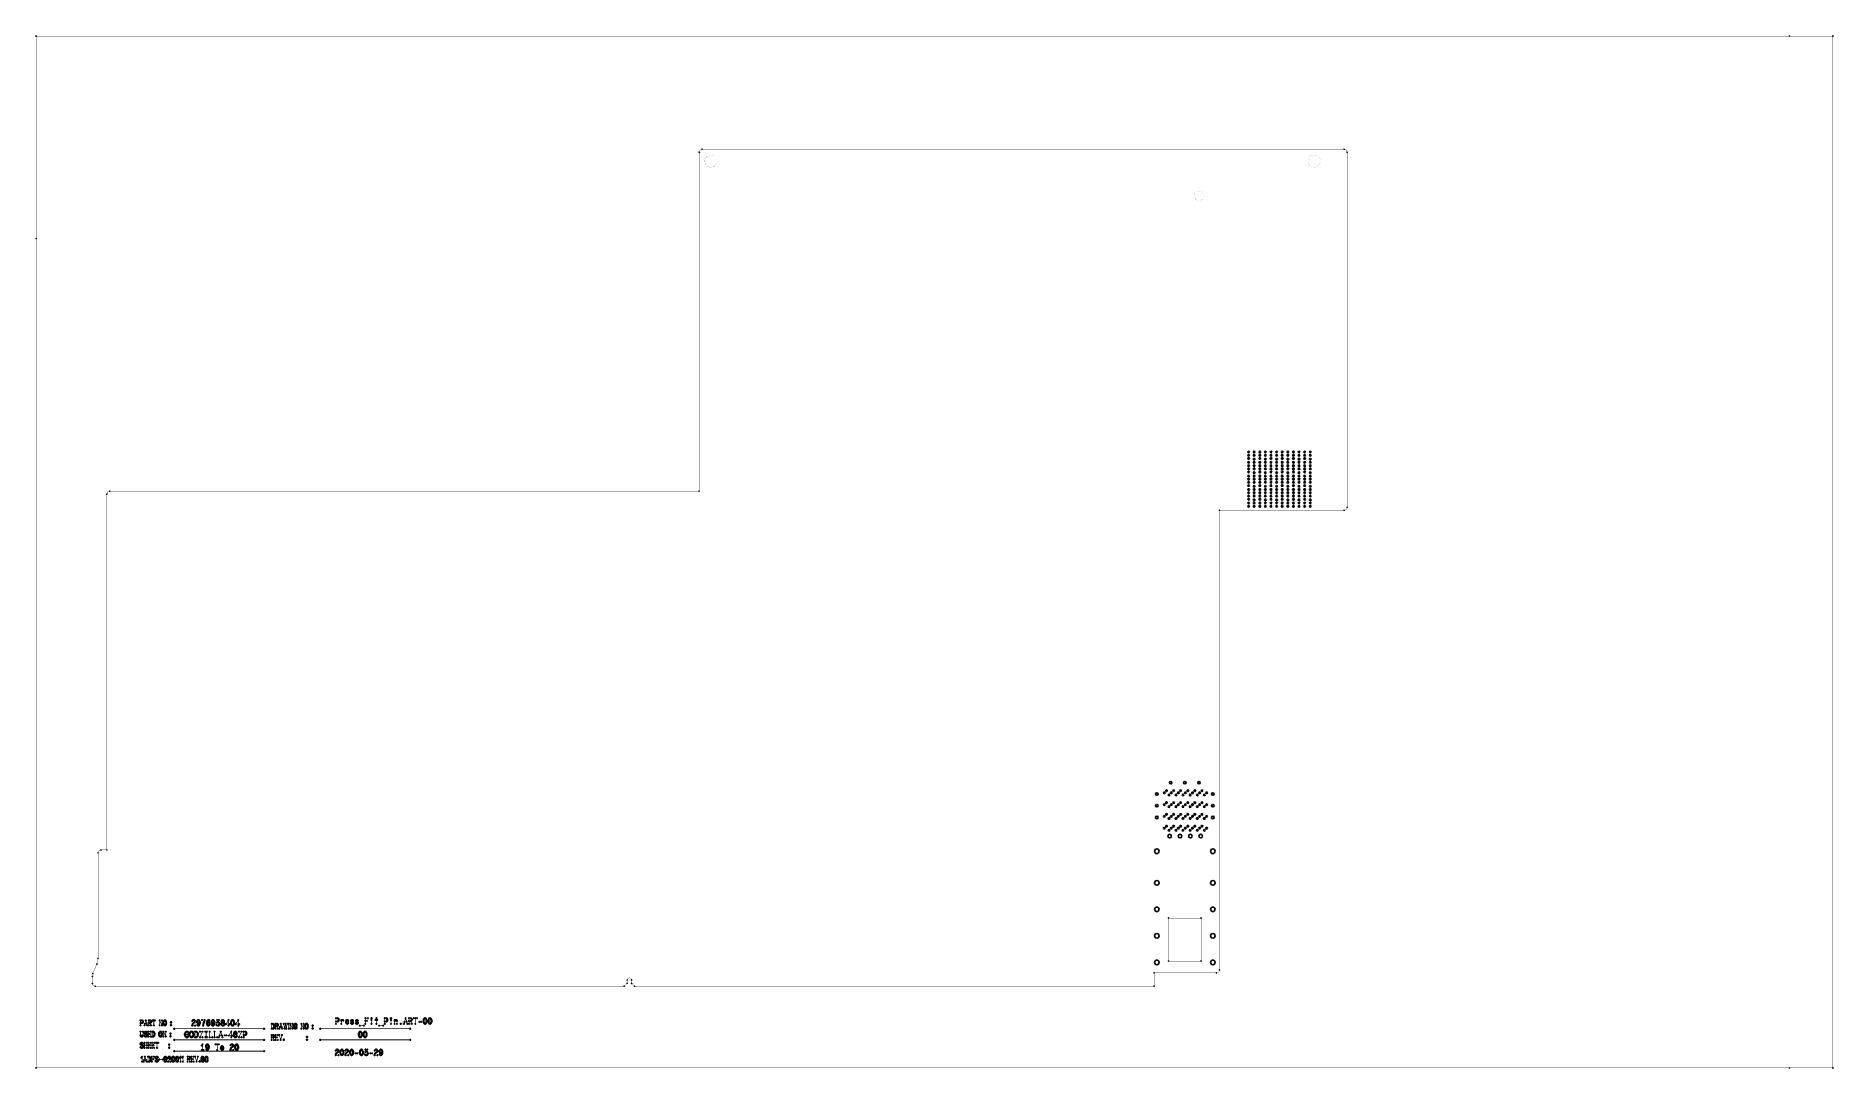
# Model space of a CAD drawing. Header units: millimetres. Extents: x 0 to 24, y 0 to 13.8.
import ezdxf

# ---------------------------------------------------------------- set-up
doc = ezdxf.new("R2010")
doc.units = ezdxf.units.MM
doc.layers.add('PRESS_FIT_PIN_A', color=11, linetype='Continuous')

# ---------------------------------------------------------------- blocks, each defined once
blk = doc.blocks.new('ROUND_74')
blk.add_circle((0, 0), 0.0305)
blk = doc.blocks.new('ROUND_76')
blk.add_circle((0, 0), 0.0165)
blk = doc.blocks.new('ROUND_78')
blk.add_circle((0, 0), 0.0105)
blk = doc.blocks.new('ROUND_11')
blk.add_circle((0, 0), 0.024)
blk = doc.blocks.new('ROUND_3')
blk.add_circle((0, 0), 0.005)
blk = doc.blocks.new('ROUND_4')
blk.add_circle((0, 0), 0.006)
blk = doc.blocks.new('ROUND_6')
blk.add_circle((0, 0), 0.002)

msp = doc.modelspace()

# ---------------------------------------------------------------- linework, layer by layer
at = {"layer": 'PRESS_FIT_PIN_A'}
for points, const_width in [([(23.405, 13.787), (0.002, 13.787)], 0.004), ([(0.002, 13.787), (0.002, 11.082)], 0.004), ([(23.405, 13.787), (0.002, 13.787)], 0.004), ([(0.002, 13.787), (0.002, 11.082)], 0.004), ([(23.987, 13.787), (23.405, 13.787)], 0.004), ([(23.987, 13.787), (23.405, 13.787)], 0.004), ([(23.987, 0.002), (23.987, 13.787)], 0.004), ([(23.987, 0.002), (23.987, 13.787)], 0.004), ([(8.854, 7.707), (8.854, 12.235)], 0.004), ([(8.893, 12.275), (17.463, 12.275)], 0.004), ([(17.503, 12.235), (17.503, 7.491)], 0.004), ([(0.002, 11.082), (0.002, 0.002)], 0.004), ([(0.002, 11.082), (0.002, 0.002)], 0.004), ([(0.987, 7.707), (8.854, 7.707)], 0.004), ([(0.947, 2.914), (0.947, 7.668)], 0.004), ([(17.463, 7.452), (15.799, 7.452)], 0.004), ([(15.799, 7.452), (15.799, 1.311)], 0.004), ([(0.869, 2.914), (0.947, 2.914)], 0.004), ([(0.829, 1.466), (0.829, 2.875)], 0.004), ([(15.12, 1.43), (15.12, 2.004)], 0.004), ([(15.12, 2.004), (15.553, 2.004)], 0.004), ([(15.553, 2.004), (15.553, 1.43)], 0.004), ([(0.814, 1.391), (0.829, 1.466)], 0.004), ([(0.752, 1.133), (0.752, 1.226)], 0.004), ([(0.76, 1.265), (0.814, 1.391)], 0.004), ([(15.759, 1.272), (14.928, 1.272)], 0.004), ([(14.928, 1.272), (14.928, 1.094)], 0.004), ([(15.553, 1.43), (15.12, 1.43)], 0.004), ([(7.853, 1.094), (0.791, 1.094)], 0.004), ([(7.892, 1.133), (7.853, 1.094)], 0.004), ([(7.892, 1.176), (7.892, 1.133)], 0.004), ([(7.951, 1.133), (7.951, 1.176)], 0.004), ([(7.99, 1.094), (7.951, 1.133)], 0.004), ([(14.928, 1.094), (7.99, 1.094)], 0.004), ([(1.396, 0.637), (1.396, 0.571)], 0.01), ([(1.396, 0.637), (1.417, 0.637)], 0.01), ([(1.417, 0.602), (1.396, 0.602)], 0.01), ([(1.396, 0.487), (1.396, 0.44)], 0.01), ([(1.417, 0.637), (1.424, 0.633)], 0.01), ([(1.424, 0.605), (1.417, 0.602)], 0.01), ([(1.424, 0.633), (1.426, 0.63)], 0.01), ([(1.426, 0.608), (1.424, 0.605)], 0.01), ([(1.426, 0.63), (1.428, 0.624)], 0.01), ([(1.428, 0.615), (1.426, 0.608)], 0.01), ([(1.428, 0.624), (1.428, 0.615)], 0.01), ([(1.428, 0.44), (1.428, 0.487)], 0.01), ([(1.467, 0.637), (1.449, 0.571)], 0.01), ([(1.453, 0.483), (1.449, 0.477)], 0.01), ([(1.449, 0.477), (1.449, 0.471)], 0.01), ([(1.46, 0.487), (1.453, 0.483)], 0.01), ([(1.456, 0.593), (1.478, 0.593)], 0.01), ([(1.469, 0.487), (1.46, 0.487)], 0.01), ([(1.467, 0.637), (1.485, 0.571)], 0.01), ([(1.476, 0.483), (1.469, 0.487)], 0.01), ([(1.481, 0.477), (1.476, 0.483)], 0.01), ([(1.501, 0.487), (1.531, 0.487)], 0.01), ([(1.501, 0.487), (1.501, 0.421)], 0.01), ([(1.506, 0.637), (1.506, 0.571)], 0.01), ([(1.506, 0.637), (1.526, 0.637)], 0.01), ([(1.526, 0.605), (1.506, 0.605)], 0.01), ([(1.521, 0.605), (1.537, 0.571)], 0.01), ([(1.526, 0.637), (1.533, 0.633)], 0.01), ([(1.533, 0.608), (1.526, 0.605)], 0.01), ([(1.533, 0.633), (1.535, 0.63)], 0.01), ([(1.535, 0.612), (1.533, 0.608)], 0.01), ([(1.535, 0.63), (1.537, 0.624)], 0.01), ([(1.537, 0.618), (1.535, 0.612)], 0.01), ([(1.537, 0.624), (1.537, 0.618)], 0.01), ([(1.551, 0.487), (1.567, 0.487)], 0.01), ([(1.551, 0.487), (1.551, 0.421)], 0.01), ([(1.558, 0.637), (1.59, 0.637)], 0.01), ([(1.567, 0.487), (1.574, 0.483)], 0.01), ([(1.574, 0.637), (1.574, 0.571)], 0.01), ([(1.574, 0.483), (1.578, 0.477)], 0.01), ([(1.578, 0.477), (1.581, 0.471)], 0.01), ([(1.649, 0.477), (1.646, 0.471)], 0.01), ([(1.653, 0.483), (1.649, 0.477)], 0.01), ([(1.651, 0.637), (1.683, 0.571)], 0.01), ([(1.651, 0.637), (1.651, 0.571)], 0.01), ([(1.658, 0.487), (1.653, 0.483)], 0.01), ([(1.667, 0.487), (1.658, 0.487)], 0.01), ([(1.671, 0.483), (1.667, 0.487)], 0.01), ([(1.676, 0.477), (1.671, 0.483)], 0.01), ([(1.678, 0.471), (1.676, 0.477)], 0.01), ([(1.683, 0.637), (1.683, 0.571)], 0.01), ([(1.701, 0.487), (1.733, 0.421)], 0.01), ([(1.701, 0.487), (1.701, 0.421)], 0.01), ([(1.706, 0.621), (1.703, 0.612)], 0.01), ([(1.703, 0.612), (1.703, 0.596)], 0.01), ([(1.703, 0.596), (1.706, 0.587)], 0.01), ([(1.708, 0.627), (1.706, 0.621)], 0.01), ([(1.706, 0.587), (1.708, 0.58)], 0.01), ([(1.712, 0.633), (1.708, 0.627)], 0.01), ([(1.708, 0.58), (1.712, 0.574)], 0.01), ([(1.717, 0.637), (1.712, 0.633)], 0.01), ([(1.712, 0.574), (1.717, 0.571)], 0.01), ([(1.726, 0.637), (1.717, 0.637)], 0.01), ([(1.717, 0.571), (1.726, 0.571)], 0.01), ([(1.731, 0.633), (1.726, 0.637)], 0.01), ([(1.726, 0.571), (1.731, 0.574)], 0.01), ([(1.735, 0.627), (1.731, 0.633)], 0.01), ([(1.731, 0.574), (1.735, 0.58)], 0.01), ([(1.733, 0.487), (1.733, 0.421)], 0.01), ([(1.737, 0.621), (1.735, 0.627)], 0.01), ([(1.735, 0.58), (1.737, 0.587)], 0.01), ([(1.74, 0.612), (1.737, 0.621)], 0.01), ([(1.737, 0.587), (1.74, 0.596)], 0.01), ([(1.74, 0.596), (1.74, 0.612)], 0.01), ([(1.803, 0.615), (1.801, 0.612)], 0.01), ([(1.801, 0.612), (1.803, 0.608)], 0.01), ([(1.803, 0.577), (1.801, 0.574)], 0.01), ([(1.801, 0.574), (1.803, 0.571)], 0.01), ([(1.806, 0.612), (1.803, 0.615)], 0.01), ([(1.803, 0.608), (1.806, 0.612)], 0.01), ([(1.806, 0.574), (1.803, 0.577)], 0.01), ([(1.803, 0.571), (1.806, 0.574)], 0.01), ([(1.846, 0.526), (3.046, 0.526)], 0.012), ([(1.994, 0.471), (1.999, 0.478)], 0.01), ([(1.999, 0.478), (2.005, 0.483)], 0.01), ([(2.005, 0.483), (2.012, 0.487)], 0.01), ([(2.012, 0.487), (2.018, 0.487)], 0.01), ([(2.018, 0.487), (2.026, 0.484)], 0.01), ([(2.026, 0.484), (2.031, 0.479)], 0.01), ([(2.058, 0.473), (2.063, 0.481)], 0.01), ([(2.063, 0.481), (2.07, 0.486)], 0.01), ([(2.07, 0.486), (2.077, 0.487)], 0.01), ([(2.077, 0.487), (2.084, 0.486)], 0.01), ([(2.084, 0.486), (2.091, 0.481)], 0.01), ([(2.087, 0.578), (2.085, 0.567)], 0.01), ([(2.085, 0.567), (2.124, 0.567)], 0.01), ([(2.087, 0.629), (2.093, 0.637)], 0.01), ([(2.093, 0.591), (2.087, 0.578)], 0.01), ([(2.091, 0.481), (2.096, 0.473)], 0.01), ([(2.093, 0.637), (2.099, 0.641)], 0.01), ([(2.101, 0.599), (2.093, 0.591)], 0.01), ([(2.099, 0.641), (2.106, 0.642)], 0.01), ([(2.119, 0.612), (2.101, 0.599)], 0.01), ([(2.106, 0.642), (2.116, 0.639)], 0.01), ([(2.116, 0.639), (2.122, 0.633)], 0.01), ([(2.123, 0.618), (2.119, 0.612)], 0.01), ([(2.122, 0.633), (2.124, 0.626)], 0.01), ([(2.122, 0.412), (2.122, 0.487)], 0.01), ([(2.122, 0.487), (2.14, 0.487)], 0.01), ([(2.124, 0.626), (2.123, 0.618)], 0.01), ([(2.14, 0.487), (2.148, 0.483)], 0.01), ([(2.148, 0.483), (2.153, 0.478)], 0.01), ([(2.153, 0.627), (2.151, 0.617)], 0.01), ([(2.151, 0.617), (2.153, 0.608)], 0.01), ([(2.157, 0.634), (2.153, 0.627)], 0.01), ([(2.153, 0.608), (2.158, 0.599)], 0.01), ([(2.153, 0.478), (2.158, 0.471)], 0.01), ([(2.154, 0.576), (2.16, 0.569)], 0.01), ([(2.162, 0.639), (2.157, 0.634)], 0.01), ([(2.158, 0.599), (2.163, 0.594)], 0.01), ([(2.16, 0.569), (2.168, 0.567)], 0.01), ([(2.17, 0.642), (2.162, 0.639)], 0.01), ([(2.163, 0.594), (2.17, 0.593)], 0.01), ([(2.168, 0.567), (2.175, 0.569)], 0.01), ([(2.176, 0.639), (2.17, 0.642)], 0.01), ([(2.17, 0.593), (2.177, 0.596)], 0.01), ([(2.175, 0.569), (2.181, 0.577)], 0.01), ([(2.181, 0.634), (2.176, 0.639)], 0.01), ([(2.177, 0.596), (2.182, 0.602)], 0.01), ([(2.186, 0.624), (2.181, 0.634)], 0.01), ([(2.181, 0.577), (2.186, 0.588)], 0.01), ([(2.182, 0.602), (2.188, 0.613)], 0.01), ([(2.188, 0.613), (2.186, 0.624)], 0.01), ([(2.186, 0.588), (2.188, 0.599)], 0.01), ([(2.188, 0.599), (2.188, 0.613)], 0.01), ([(2.19, 0.487), (2.224, 0.487)], 0.01), ([(2.224, 0.487), (2.19, 0.412)], 0.01), ([(2.253, 0.642), (2.216, 0.642)], 0.01), ([(2.233, 0.567), (2.235, 0.583)], 0.01), ([(2.235, 0.583), (2.237, 0.597)], 0.01), ([(2.237, 0.597), (2.241, 0.609)], 0.01), ([(2.241, 0.609), (2.246, 0.623)], 0.01), ([(2.246, 0.623), (2.253, 0.642)], 0.01), ([(2.261, 0.487), (2.283, 0.487)], 0.01), ([(2.272, 0.487), (2.272, 0.412)], 0.01), ([(2.282, 0.601), (2.284, 0.617)], 0.01), ([(2.282, 0.598), (2.289, 0.607)], 0.01), ([(2.283, 0.588), (2.282, 0.601)], 0.01), ([(2.287, 0.577), (2.283, 0.588)], 0.01), ([(2.284, 0.617), (2.287, 0.626)], 0.01), ([(2.287, 0.626), (2.291, 0.634)], 0.01), ([(2.293, 0.569), (2.287, 0.577)], 0.01), ([(2.289, 0.607), (2.294, 0.612)], 0.01), ([(2.291, 0.634), (2.298, 0.641)], 0.01), ([(2.3, 0.567), (2.293, 0.569)], 0.01), ([(2.294, 0.612), (2.301, 0.614)], 0.01), ([(2.298, 0.641), (2.304, 0.642)], 0.01), ([(2.307, 0.569), (2.3, 0.567)], 0.01), ([(2.301, 0.614), (2.308, 0.612)], 0.01), ([(2.304, 0.642), (2.311, 0.639)], 0.01), ([(2.312, 0.576), (2.307, 0.569)], 0.01), ([(2.308, 0.612), (2.312, 0.607)], 0.01), ([(2.311, 0.639), (2.315, 0.633)], 0.01), ([(2.312, 0.607), (2.316, 0.599)], 0.01), ([(2.316, 0.583), (2.312, 0.576)], 0.01), ([(2.316, 0.599), (2.317, 0.591)], 0.01), ([(2.317, 0.591), (2.316, 0.583)], 0.01), ([(2.319, 0.487), (2.319, 0.412)], 0.01), ([(2.348, 0.627), (2.346, 0.617)], 0.01), ([(2.346, 0.617), (2.348, 0.608)], 0.01), ([(2.352, 0.634), (2.348, 0.627)], 0.01), ([(2.348, 0.608), (2.353, 0.599)], 0.01), ([(2.349, 0.576), (2.355, 0.569)], 0.01), ([(2.357, 0.639), (2.352, 0.634)], 0.01), ([(2.353, 0.599), (2.358, 0.594)], 0.01), ([(2.355, 0.569), (2.363, 0.567)], 0.01), ([(2.365, 0.642), (2.357, 0.639)], 0.01), ([(2.358, 0.594), (2.365, 0.593)], 0.01), ([(2.363, 0.567), (2.37, 0.569)], 0.01), ([(2.371, 0.639), (2.365, 0.642)], 0.01), ([(2.365, 0.593), (2.372, 0.596)], 0.01), ([(2.37, 0.569), (2.376, 0.577)], 0.01), ([(2.376, 0.634), (2.371, 0.639)], 0.01), ([(2.372, 0.596), (2.377, 0.602)], 0.01), ([(2.381, 0.624), (2.376, 0.634)], 0.01), ([(2.376, 0.577), (2.381, 0.588)], 0.01), ([(2.377, 0.602), (2.383, 0.613)], 0.01), ([(2.383, 0.613), (2.381, 0.624)], 0.01), ([(2.381, 0.588), (2.383, 0.599)], 0.01), ([(2.383, 0.599), (2.383, 0.613)], 0.01), ([(2.384, 0.487), (2.384, 0.412)], 0.01), ([(2.409, 0.578), (2.415, 0.572)], 0.01), ([(2.415, 0.572), (2.421, 0.568)], 0.01), ([(2.416, 0.609), (2.419, 0.642)], 0.01), ([(2.424, 0.614), (2.416, 0.609)], 0.01), ([(2.419, 0.642), (2.443, 0.642)], 0.01), ([(2.421, 0.568), (2.43, 0.567)], 0.01), ([(2.43, 0.616), (2.424, 0.614)], 0.01), ([(2.437, 0.614), (2.43, 0.616)], 0.01), ([(2.43, 0.567), (2.438, 0.569)], 0.01), ([(2.443, 0.609), (2.437, 0.614)], 0.01), ([(2.438, 0.569), (2.444, 0.574)], 0.01), ([(2.448, 0.603), (2.443, 0.609)], 0.01), ([(2.444, 0.574), (2.449, 0.583)], 0.01), ([(2.444, 0.412), (2.467, 0.487)], 0.01), ([(2.45, 0.593), (2.448, 0.603)], 0.01), ([(2.449, 0.583), (2.45, 0.593)], 0.01), ([(2.467, 0.487), (2.49, 0.412)], 0.01), ([(2.476, 0.596), (2.474, 0.587)], 0.01), ([(2.474, 0.587), (2.476, 0.578)], 0.01), ([(2.482, 0.603), (2.476, 0.596)], 0.01), ([(2.476, 0.578), (2.481, 0.572)], 0.01), ([(2.478, 0.624), (2.481, 0.633)], 0.01), ([(2.48, 0.616), (2.478, 0.624)], 0.01), ([(2.484, 0.609), (2.48, 0.616)], 0.01), ([(2.481, 0.633), (2.487, 0.639)], 0.01), ([(2.481, 0.572), (2.488, 0.568)], 0.01), ([(2.49, 0.607), (2.482, 0.603)], 0.01), ([(2.49, 0.607), (2.484, 0.609)], 0.01), ([(2.487, 0.639), (2.495, 0.642)], 0.01), ([(2.488, 0.568), (2.495, 0.567)], 0.01), ([(2.499, 0.607), (2.49, 0.607)], 0.01), ([(2.499, 0.607), (2.49, 0.607)], 0.01), ([(2.495, 0.642), (2.502, 0.639)], 0.01), ([(2.495, 0.567), (2.501, 0.568)], 0.01), ([(2.505, 0.609), (2.499, 0.607)], 0.01), ([(2.507, 0.603), (2.499, 0.607)], 0.01), ([(2.501, 0.568), (2.508, 0.572)], 0.01), ([(2.502, 0.639), (2.508, 0.633)], 0.01), ([(2.509, 0.616), (2.505, 0.609)], 0.01), ([(2.513, 0.596), (2.507, 0.603)], 0.01), ([(2.508, 0.633), (2.511, 0.624)], 0.01), ([(2.508, 0.572), (2.513, 0.578)], 0.01), ([(2.511, 0.624), (2.509, 0.616)], 0.01), ([(2.515, 0.587), (2.513, 0.596)], 0.01), ([(2.513, 0.578), (2.515, 0.587)], 0.01), ([(2.571, 0.642), (2.537, 0.588)], 0.01), ([(2.537, 0.588), (2.582, 0.588)], 0.01), ([(2.571, 0.567), (2.571, 0.642)], 0.01), ([(2.608, 0.487), (2.574, 0.433)], 0.01), ([(2.605, 0.616), (2.604, 0.604)], 0.01), ([(2.604, 0.604), (2.605, 0.593)], 0.01), ([(2.608, 0.626), (2.605, 0.616)], 0.01), ([(2.605, 0.593), (2.608, 0.583)], 0.01), ([(2.612, 0.633), (2.608, 0.626)], 0.01), ([(2.608, 0.583), (2.612, 0.576)], 0.01), ([(2.608, 0.412), (2.608, 0.487)], 0.01), ([(2.617, 0.639), (2.612, 0.633)], 0.01), ([(2.612, 0.576), (2.617, 0.569)], 0.01), ([(2.625, 0.642), (2.617, 0.639)], 0.01), ([(2.617, 0.569), (2.625, 0.567)], 0.01), ([(2.632, 0.639), (2.625, 0.642)], 0.01), ([(2.625, 0.567), (2.632, 0.569)], 0.01), ([(2.637, 0.633), (2.632, 0.639)], 0.01), ([(2.632, 0.569), (2.637, 0.576)], 0.01), ([(2.641, 0.626), (2.637, 0.633)], 0.01), ([(2.637, 0.576), (2.641, 0.583)], 0.01), ([(2.644, 0.616), (2.641, 0.626)], 0.01), ([(2.641, 0.583), (2.644, 0.593)], 0.01), ([(2.645, 0.604), (2.644, 0.616)], 0.01), ([(2.644, 0.593), (2.645, 0.604)], 0.01), ([(2.646, 0.469), (2.648, 0.478)], 0.01), ([(2.648, 0.478), (2.655, 0.484)], 0.01), ([(2.655, 0.484), (2.662, 0.487)], 0.01), ([(2.662, 0.487), (2.669, 0.484)], 0.01), ([(2.701, 0.642), (2.667, 0.588)], 0.01), ([(2.667, 0.588), (2.712, 0.588)], 0.01), ([(2.669, 0.484), (2.676, 0.478)], 0.01), ([(2.676, 0.478), (2.679, 0.469)], 0.01), ([(2.701, 0.567), (2.701, 0.642)], 0.01), ([(2.71, 0.487), (2.744, 0.487)], 0.01), ([(2.744, 0.487), (2.71, 0.412)], 0.01), ([(2.774, 0.412), (2.774, 0.487)], 0.01), ([(2.774, 0.487), (2.796, 0.487)], 0.01), ([(2.796, 0.487), (2.803, 0.483)], 0.01), ([(2.803, 0.483), (2.809, 0.474)], 0.01), ([(3.146, 0.592), (3.162, 0.592)], 0.01), ([(3.146, 0.592), (3.146, 0.526)], 0.01), ([(3.162, 0.526), (3.146, 0.526)], 0.01), ([(3.162, 0.592), (3.169, 0.588)], 0.01), ([(3.169, 0.529), (3.162, 0.526)], 0.01), ([(3.169, 0.588), (3.174, 0.582)], 0.01), ([(3.174, 0.535), (3.169, 0.529)], 0.01), ([(3.174, 0.582), (3.176, 0.576)], 0.01), ([(3.176, 0.542), (3.174, 0.535)], 0.01), ([(3.176, 0.576), (3.178, 0.567)], 0.01), ([(3.178, 0.551), (3.176, 0.542)], 0.01), ([(3.178, 0.567), (3.178, 0.551)], 0.01), ([(3.199, 0.592), (3.219, 0.592)], 0.01), ([(3.199, 0.592), (3.199, 0.526)], 0.01), ([(3.219, 0.56), (3.199, 0.56)], 0.01), ([(3.215, 0.56), (3.231, 0.526)], 0.01), ([(3.219, 0.592), (3.226, 0.588)], 0.01), ([(3.226, 0.563), (3.219, 0.56)], 0.01), ([(3.226, 0.588), (3.228, 0.585)], 0.01), ([(3.228, 0.567), (3.226, 0.563)], 0.01), ([(3.228, 0.585), (3.231, 0.579)], 0.01), ([(3.231, 0.573), (3.228, 0.567)], 0.01), ([(3.231, 0.579), (3.231, 0.573)], 0.01), ([(3.269, 0.592), (3.251, 0.526)], 0.01), ([(3.258, 0.548), (3.281, 0.548)], 0.01), ([(3.269, 0.592), (3.287, 0.526)], 0.01), ([(3.308, 0.592), (3.319, 0.526)], 0.01), ([(3.331, 0.592), (3.319, 0.526)], 0.01), ([(3.331, 0.592), (3.342, 0.526)], 0.01), ([(3.353, 0.592), (3.342, 0.526)], 0.01), ([(3.374, 0.592), (3.374, 0.526)], 0.01), ([(3.394, 0.592), (3.426, 0.526)], 0.01), ([(3.394, 0.592), (3.394, 0.526)], 0.01), ([(3.426, 0.592), (3.426, 0.526)], 0.01), ([(3.449, 0.576), (3.446, 0.567)], 0.01), ([(3.446, 0.567), (3.446, 0.551)], 0.01), ([(3.446, 0.551), (3.449, 0.542)], 0.01), ([(3.451, 0.582), (3.449, 0.576)], 0.01), ([(3.449, 0.542), (3.451, 0.535)], 0.01), ([(3.456, 0.588), (3.451, 0.582)], 0.01), ([(3.451, 0.535), (3.456, 0.529)], 0.01), ([(3.46, 0.592), (3.456, 0.588)], 0.01), ([(3.456, 0.529), (3.46, 0.526)], 0.01), ([(3.469, 0.592), (3.46, 0.592)], 0.01), ([(3.46, 0.526), (3.469, 0.526)], 0.01), ([(3.474, 0.588), (3.469, 0.592)], 0.01), ([(3.469, 0.551), (3.481, 0.551)], 0.01), ([(3.469, 0.526), (3.474, 0.529)], 0.01), ([(3.478, 0.582), (3.474, 0.588)], 0.01), ([(3.474, 0.529), (3.478, 0.535)], 0.01), ([(3.481, 0.576), (3.478, 0.582)], 0.01), ([(3.478, 0.535), (3.481, 0.542)], 0.01), ([(3.481, 0.542), (3.481, 0.551)], 0.01), ([(3.542, 0.592), (3.574, 0.526)], 0.01), ([(3.542, 0.592), (3.542, 0.526)], 0.01), ([(3.574, 0.592), (3.574, 0.526)], 0.01), ([(3.596, 0.576), (3.594, 0.567)], 0.01), ([(3.594, 0.567), (3.594, 0.551)], 0.01), ([(3.594, 0.551), (3.596, 0.542)], 0.01), ([(3.599, 0.582), (3.596, 0.576)], 0.01), ([(3.596, 0.542), (3.599, 0.535)], 0.01), ([(3.603, 0.588), (3.599, 0.582)], 0.01), ([(3.599, 0.535), (3.603, 0.529)], 0.01), ([(3.608, 0.592), (3.603, 0.588)], 0.01), ([(3.603, 0.529), (3.608, 0.526)], 0.01), ([(3.617, 0.592), (3.608, 0.592)], 0.01), ([(3.608, 0.526), (3.617, 0.526)], 0.01), ([(3.621, 0.588), (3.617, 0.592)], 0.01), ([(3.617, 0.526), (3.621, 0.529)], 0.01), ([(3.626, 0.582), (3.621, 0.588)], 0.01), ([(3.621, 0.529), (3.626, 0.535)], 0.01), ([(3.628, 0.576), (3.626, 0.582)], 0.01), ([(3.626, 0.535), (3.628, 0.542)], 0.01), ([(3.631, 0.567), (3.628, 0.576)], 0.01), ([(3.628, 0.542), (3.631, 0.551)], 0.01), ([(3.631, 0.551), (3.631, 0.567)], 0.01), ([(3.694, 0.57), (3.692, 0.567)], 0.01), ([(3.692, 0.567), (3.694, 0.563)], 0.01), ([(3.694, 0.532), (3.692, 0.529)], 0.01), ([(3.692, 0.529), (3.694, 0.526)], 0.01), ([(3.696, 0.567), (3.694, 0.57)], 0.01), ([(3.694, 0.563), (3.696, 0.567)], 0.01), ([(3.696, 0.529), (3.694, 0.532)], 0.01), ([(3.694, 0.526), (3.696, 0.529)], 0.01), ([(3.796, 0.526), (4.996, 0.526)], 0.012), ([(4.006, 0.592), (4.006, 0.667)], 0.01), ([(4.006, 0.667), (4.028, 0.667)], 0.01), ([(4.028, 0.623), (4.006, 0.623)], 0.01), ([(4.028, 0.667), (4.036, 0.663)], 0.01), ([(4.036, 0.627), (4.028, 0.623)], 0.01), ([(4.036, 0.663), (4.041, 0.654)], 0.01), ([(4.041, 0.634), (4.036, 0.627)], 0.01), ([(4.041, 0.654), (4.043, 0.644)], 0.01), ([(4.043, 0.644), (4.041, 0.634)], 0.01), ([(4.077, 0.592), (4.077, 0.642)], 0.01), ([(4.077, 0.632), (4.081, 0.637)], 0.01), ([(4.081, 0.637), (4.086, 0.641)], 0.01), ([(4.086, 0.641), (4.092, 0.642)], 0.01), ([(4.092, 0.642), (4.097, 0.641)], 0.01), ([(4.097, 0.641), (4.102, 0.637)], 0.01), ([(4.141, 0.628), (4.139, 0.621)], 0.01), ([(4.139, 0.621), (4.139, 0.613)], 0.01), ([(4.139, 0.613), (4.141, 0.606)], 0.01), ([(4.144, 0.637), (4.141, 0.628)], 0.01), ([(4.141, 0.626), (4.17, 0.626)], 0.01), ([(4.141, 0.606), (4.145, 0.598)], 0.01), ([(4.15, 0.641), (4.144, 0.637)], 0.01), ([(4.145, 0.598), (4.151, 0.593)], 0.01), ([(4.156, 0.642), (4.15, 0.641)], 0.01), ([(4.151, 0.593), (4.157, 0.592)], 0.01), ([(4.163, 0.639), (4.156, 0.642)], 0.01), ([(4.157, 0.592), (4.164, 0.594)], 0.01), ([(4.167, 0.634), (4.163, 0.639)], 0.01), ([(4.164, 0.594), (4.17, 0.602)], 0.01), ([(4.17, 0.626), (4.167, 0.634)], 0.01), ([(4.206, 0.601), (4.21, 0.596)], 0.01), ([(4.209, 0.631), (4.21, 0.637)], 0.01), ([(4.212, 0.622), (4.209, 0.631)], 0.01), ([(4.21, 0.637), (4.214, 0.641)], 0.01), ([(4.21, 0.596), (4.217, 0.592)], 0.01), ([(4.229, 0.614), (4.212, 0.622)], 0.01), ([(4.214, 0.641), (4.22, 0.642)], 0.01), ([(4.217, 0.592), (4.222, 0.592)], 0.01), ([(4.22, 0.642), (4.225, 0.641)], 0.01), ([(4.222, 0.592), (4.228, 0.594)], 0.01), ([(4.225, 0.641), (4.231, 0.637)], 0.01), ([(4.228, 0.594), (4.231, 0.598)], 0.01), ([(4.232, 0.611), (4.229, 0.614)], 0.01), ([(4.231, 0.598), (4.233, 0.603)], 0.01), ([(4.233, 0.603), (4.232, 0.611)], 0.01), ([(4.271, 0.601), (4.275, 0.596)], 0.01), ([(4.274, 0.631), (4.275, 0.637)], 0.01), ([(4.277, 0.622), (4.274, 0.631)], 0.01), ([(4.275, 0.637), (4.279, 0.641)], 0.01), ([(4.275, 0.596), (4.282, 0.592)], 0.01), ([(4.294, 0.614), (4.277, 0.622)], 0.01), ([(4.279, 0.641), (4.285, 0.642)], 0.01), ([(4.282, 0.592), (4.287, 0.592)], 0.01), ([(4.285, 0.642), (4.29, 0.641)], 0.01), ([(4.287, 0.592), (4.293, 0.594)], 0.01), ([(4.29, 0.641), (4.296, 0.637)], 0.01), ([(4.293, 0.594), (4.296, 0.598)], 0.01), ([(4.297, 0.611), (4.294, 0.614)], 0.01), ([(4.296, 0.598), (4.298, 0.603)], 0.01), ([(4.298, 0.603), (4.297, 0.611)], 0.01), ([(4.317, 0.478), (4.313, 0.471)], 0.01), ([(4.322, 0.484), (4.317, 0.478)], 0.01), ([(4.322, 0.567), (4.377, 0.567)], 0.01), ([(4.33, 0.487), (4.322, 0.484)], 0.01), ([(4.337, 0.484), (4.33, 0.487)], 0.01), ([(4.342, 0.478), (4.337, 0.484)], 0.01), ([(4.346, 0.471), (4.342, 0.478)], 0.01), ([(4.382, 0.478), (4.378, 0.471)], 0.01), ([(4.387, 0.484), (4.382, 0.478)], 0.01), ([(4.395, 0.487), (4.387, 0.484)], 0.01), ([(4.402, 0.484), (4.395, 0.487)], 0.01), ([(4.397, 0.592), (4.397, 0.667)], 0.01), ([(4.397, 0.667), (4.432, 0.667)], 0.01), ([(4.419, 0.631), (4.397, 0.631)], 0.01), ([(4.407, 0.478), (4.402, 0.484)], 0.01), ([(4.411, 0.471), (4.407, 0.478)], 0.01), ([(4.478, 0.666), (4.48, 0.667)], 0.01), ([(4.478, 0.663), (4.478, 0.666)], 0.01), ([(4.48, 0.662), (4.478, 0.663)], 0.01), ([(4.48, 0.667), (4.481, 0.666)], 0.01), ([(4.481, 0.663), (4.48, 0.662)], 0.01), ([(4.48, 0.642), (4.48, 0.592)], 0.01), ([(4.481, 0.666), (4.481, 0.663)], 0.01), ([(4.532, 0.642), (4.557, 0.642)], 0.01), ([(4.545, 0.667), (4.545, 0.592)], 0.01), ([(4.582, 0.567), (4.637, 0.567)], 0.01), ([(4.656, 0.592), (4.656, 0.667)], 0.01), ([(4.656, 0.667), (4.678, 0.667)], 0.01), ([(4.678, 0.623), (4.656, 0.623)], 0.01), ([(4.678, 0.667), (4.686, 0.663)], 0.01), ([(4.686, 0.627), (4.678, 0.623)], 0.01), ([(4.686, 0.663), (4.691, 0.654)], 0.01), ([(4.691, 0.634), (4.686, 0.627)], 0.01), ([(4.691, 0.654), (4.693, 0.644)], 0.01), ([(4.693, 0.644), (4.691, 0.634)], 0.01), ([(4.738, 0.666), (4.74, 0.667)], 0.01), ([(4.738, 0.663), (4.738, 0.666)], 0.01), ([(4.74, 0.662), (4.738, 0.663)], 0.01), ([(4.74, 0.667), (4.741, 0.666)], 0.01), ([(4.741, 0.663), (4.74, 0.662)], 0.01), ([(4.74, 0.642), (4.74, 0.592)], 0.01), ([(4.741, 0.666), (4.741, 0.663)], 0.01), ([(4.789, 0.592), (4.789, 0.642)], 0.01), ([(4.789, 0.629), (4.793, 0.636)], 0.01), ([(4.793, 0.636), (4.798, 0.641)], 0.01), ([(4.798, 0.641), (4.805, 0.642)], 0.01), ([(4.805, 0.642), (4.812, 0.641)], 0.01), ([(4.812, 0.641), (4.817, 0.636)], 0.01), ([(4.817, 0.636), (4.82, 0.627)], 0.01), ([(4.82, 0.627), (4.82, 0.592)], 0.01), ([(4.868, 0.593), (4.87, 0.594)], 0.01), ([(4.868, 0.591), (4.868, 0.593)], 0.01), ([(4.87, 0.589), (4.868, 0.591)], 0.01), ([(4.87, 0.594), (4.871, 0.593)], 0.01), ([(4.871, 0.591), (4.87, 0.589)], 0.01), ([(4.871, 0.593), (4.871, 0.591)], 0.01), ([(4.912, 0.592), (4.935, 0.667)], 0.01), ([(4.949, 0.618), (4.92, 0.618)], 0.01), ([(4.935, 0.667), (4.957, 0.592)], 0.01), ([(4.981, 0.592), (4.981, 0.667)], 0.01), ([(4.981, 0.667), (5.004, 0.667)], 0.01), ([(5.004, 0.628), (4.981, 0.628)], 0.01), ([(5.004, 0.667), (5.011, 0.663)], 0.01), ([(5.011, 0.632), (5.004, 0.628)], 0.01), ([(5.004, 0.628), (5.018, 0.592)], 0.01), ([(5.011, 0.663), (5.016, 0.658)], 0.01), ([(5.016, 0.638), (5.011, 0.632)], 0.01), ([(5.016, 0.658), (5.018, 0.648)], 0.01), ([(5.018, 0.648), (5.016, 0.638)], 0.01), ([(5.043, 0.667), (5.086, 0.667)], 0.01), ([(5.065, 0.667), (5.065, 0.592)], 0.01), ([(5.118, 0.617), (5.141, 0.617)], 0.01), ([(5.175, 0.641), (5.174, 0.629)], 0.01), ([(5.174, 0.629), (5.175, 0.618)], 0.01), ([(5.178, 0.651), (5.175, 0.641)], 0.01), ([(5.175, 0.618), (5.178, 0.608)], 0.01), ([(5.182, 0.658), (5.178, 0.651)], 0.01), ([(5.178, 0.608), (5.182, 0.601)], 0.01), ([(5.187, 0.664), (5.182, 0.658)], 0.01), ([(5.182, 0.601), (5.187, 0.594)], 0.01), ([(5.195, 0.667), (5.187, 0.664)], 0.01), ([(5.187, 0.594), (5.195, 0.592)], 0.01), ([(5.202, 0.664), (5.195, 0.667)], 0.01), ([(5.195, 0.592), (5.202, 0.594)], 0.01), ([(5.207, 0.658), (5.202, 0.664)], 0.01), ([(5.202, 0.594), (5.207, 0.601)], 0.01), ([(5.211, 0.651), (5.207, 0.658)], 0.01), ([(5.207, 0.601), (5.211, 0.608)], 0.01), ([(5.214, 0.641), (5.211, 0.651)], 0.01), ([(5.211, 0.608), (5.214, 0.618)], 0.01), ([(5.215, 0.629), (5.214, 0.641)], 0.01), ([(5.214, 0.618), (5.215, 0.629)], 0.01), ([(5.24, 0.641), (5.239, 0.629)], 0.01), ([(5.239, 0.629), (5.24, 0.618)], 0.01), ([(5.243, 0.651), (5.24, 0.641)], 0.01), ([(5.24, 0.618), (5.243, 0.608)], 0.01), ([(5.247, 0.658), (5.243, 0.651)], 0.01), ([(5.243, 0.608), (5.247, 0.601)], 0.01), ([(5.252, 0.664), (5.247, 0.658)], 0.01), ([(5.247, 0.601), (5.252, 0.594)], 0.01), ([(5.26, 0.667), (5.252, 0.664)], 0.01), ([(5.252, 0.594), (5.26, 0.592)], 0.01), ([(5.267, 0.664), (5.26, 0.667)], 0.01), ([(5.26, 0.592), (5.267, 0.594)], 0.01), ([(5.272, 0.658), (5.267, 0.664)], 0.01), ([(5.267, 0.594), (5.272, 0.601)], 0.01), ([(5.276, 0.651), (5.272, 0.658)], 0.01), ([(5.272, 0.601), (5.276, 0.608)], 0.01), ([(5.279, 0.641), (5.276, 0.651)], 0.01), ([(5.276, 0.608), (5.279, 0.618)], 0.01), ([(5.28, 0.629), (5.279, 0.641)], 0.01), ([(5.279, 0.618), (5.28, 0.629)], 0.01), ([(1.396, 0.44), (1.399, 0.43)], 0.01), ([(1.401, 0.333), (1.396, 0.327)], 0.01), ([(1.396, 0.327), (1.396, 0.321)], 0.01), ([(1.396, 0.321), (1.399, 0.315)], 0.01), ([(1.401, 0.274), (1.396, 0.28)], 0.01), ([(1.399, 0.43), (1.403, 0.424)], 0.01), ([(1.399, 0.315), (1.401, 0.312)], 0.01), ([(1.408, 0.337), (1.401, 0.333)], 0.01), ([(1.401, 0.312), (1.406, 0.308)], 0.01), ([(1.408, 0.271), (1.401, 0.274)], 0.01), ([(1.403, 0.424), (1.41, 0.421)], 0.01), ([(1.406, 0.308), (1.419, 0.302)], 0.01), ([(1.417, 0.337), (1.408, 0.337)], 0.01), ([(1.417, 0.271), (1.408, 0.271)], 0.01), ([(1.41, 0.421), (1.415, 0.421)], 0.01), ([(1.415, 0.421), (1.421, 0.424)], 0.01), ([(1.424, 0.333), (1.417, 0.337)], 0.01), ([(1.424, 0.274), (1.417, 0.271)], 0.01), ([(1.419, 0.302), (1.424, 0.299)], 0.01), ([(1.421, 0.424), (1.426, 0.43)], 0.01), ([(1.428, 0.327), (1.424, 0.333)], 0.01), ([(1.424, 0.299), (1.426, 0.296)], 0.01), ([(1.428, 0.28), (1.424, 0.274)], 0.01), ([(1.426, 0.43), (1.428, 0.44)], 0.01), ([(1.426, 0.296), (1.428, 0.29)], 0.01), ([(1.428, 0.29), (1.428, 0.28)], 0.01), ([(1.449, 0.471), (1.451, 0.465)], 0.01), ([(1.453, 0.424), (1.449, 0.43)], 0.01), ([(1.449, 0.337), (1.449, 0.271)], 0.01), ([(1.449, 0.305), (1.481, 0.305)], 0.01), ([(1.451, 0.465), (1.453, 0.462)], 0.01), ([(1.453, 0.462), (1.458, 0.458)], 0.01), ([(1.46, 0.421), (1.453, 0.424)], 0.01), ([(1.458, 0.458), (1.471, 0.452)], 0.01), ([(1.469, 0.421), (1.46, 0.421)], 0.01), ([(1.476, 0.424), (1.469, 0.421)], 0.01), ([(1.471, 0.452), (1.476, 0.449)], 0.01), ([(1.476, 0.449), (1.478, 0.446)], 0.01), ([(1.481, 0.43), (1.476, 0.424)], 0.01), ([(1.478, 0.446), (1.481, 0.44)], 0.01), ([(1.481, 0.44), (1.481, 0.43)], 0.01), ([(1.481, 0.337), (1.481, 0.271)], 0.01), ([(1.501, 0.455), (1.519, 0.455)], 0.01), ([(1.501, 0.421), (1.531, 0.421)], 0.01), ([(1.501, 0.337), (1.501, 0.271)], 0.01), ([(1.501, 0.337), (1.531, 0.337)], 0.01), ([(1.501, 0.305), (1.519, 0.305)], 0.01), ([(1.501, 0.271), (1.531, 0.271)], 0.01), ([(1.567, 0.421), (1.551, 0.421)], 0.01), ([(1.551, 0.337), (1.551, 0.271)], 0.01), ([(1.551, 0.337), (1.581, 0.337)], 0.01), ([(1.551, 0.305), (1.569, 0.305)], 0.01), ([(1.551, 0.271), (1.581, 0.271)], 0.01), ([(1.574, 0.424), (1.567, 0.421)], 0.01), ([(1.578, 0.43), (1.574, 0.424)], 0.01), ([(1.581, 0.437), (1.578, 0.43)], 0.01), ([(1.581, 0.471), (1.583, 0.462)], 0.01), ([(1.583, 0.446), (1.581, 0.437)], 0.01), ([(1.583, 0.462), (1.583, 0.446)], 0.01), ([(1.601, 0.337), (1.633, 0.337)], 0.01), ([(1.617, 0.337), (1.617, 0.271)], 0.01), ([(1.646, 0.471), (1.644, 0.462)], 0.01), ([(1.644, 0.462), (1.644, 0.446)], 0.01), ([(1.644, 0.446), (1.646, 0.437)], 0.01), ([(1.646, 0.437), (1.649, 0.43)], 0.01), ([(1.649, 0.43), (1.653, 0.424)], 0.01), ([(1.653, 0.424), (1.658, 0.421)], 0.01), ([(1.658, 0.421), (1.667, 0.421)], 0.01), ([(1.667, 0.421), (1.671, 0.424)], 0.01), ([(1.671, 0.424), (1.676, 0.43)], 0.01), ([(1.676, 0.43), (1.678, 0.437)], 0.01), ([(1.681, 0.462), (1.678, 0.471)], 0.01), ([(1.678, 0.437), (1.681, 0.446)], 0.01), ([(1.681, 0.446), (1.681, 0.462)], 0.01), ([(1.778, 0.315), (1.776, 0.312)], 0.01), ([(1.776, 0.312), (1.778, 0.308)], 0.01), ([(1.778, 0.277), (1.776, 0.274)], 0.01), ([(1.776, 0.274), (1.778, 0.271)], 0.01), ([(1.781, 0.312), (1.778, 0.315)], 0.01), ([(1.778, 0.308), (1.781, 0.312)], 0.01), ([(1.781, 0.274), (1.778, 0.277)], 0.01), ([(1.778, 0.271), (1.781, 0.274)], 0.01), ([(1.796, 0.465), (1.794, 0.462)], 0.01), ([(1.794, 0.462), (1.796, 0.458)], 0.01), ([(1.796, 0.427), (1.794, 0.424)], 0.01), ([(1.794, 0.424), (1.796, 0.421)], 0.01), ([(1.799, 0.462), (1.796, 0.465)], 0.01), ([(1.796, 0.458), (1.799, 0.462)], 0.01), ([(1.799, 0.424), (1.796, 0.427)], 0.01), ([(1.796, 0.421), (1.799, 0.424)], 0.01), ([(1.846, 0.376), (3.046, 0.376)], 0.012), ([(1.988, 0.454), (1.99, 0.462)], 0.01), ([(1.988, 0.446), (1.988, 0.454)], 0.01), ([(1.99, 0.436), (1.988, 0.446)], 0.01), ([(1.99, 0.462), (1.994, 0.471)], 0.01), ([(1.994, 0.427), (1.99, 0.436)], 0.01), ([(1.999, 0.419), (1.994, 0.427)], 0.01), ([(2.006, 0.414), (1.999, 0.419)], 0.01), ([(2.015, 0.412), (2.006, 0.414)], 0.01), ([(2.024, 0.414), (2.015, 0.412)], 0.01), ([(2.018, 0.449), (2.036, 0.449)], 0.01), ([(2.03, 0.419), (2.024, 0.414)], 0.01), ([(2.036, 0.427), (2.03, 0.419)], 0.01), ([(2.036, 0.449), (2.036, 0.427)], 0.01), ([(2.052, 0.454), (2.054, 0.464)], 0.01), ([(2.052, 0.444), (2.052, 0.454)], 0.01), ([(2.054, 0.434), (2.052, 0.444)], 0.01), ([(2.054, 0.464), (2.058, 0.473)], 0.01), ([(2.058, 0.426), (2.054, 0.434)], 0.01), ([(2.063, 0.418), (2.058, 0.426)], 0.01), ([(2.07, 0.413), (2.063, 0.418)], 0.01), ([(2.077, 0.412), (2.07, 0.413)], 0.01), ([(2.084, 0.413), (2.077, 0.412)], 0.01), ([(2.091, 0.418), (2.084, 0.413)], 0.01), ([(2.096, 0.426), (2.091, 0.418)], 0.01), ([(2.096, 0.473), (2.1, 0.464)], 0.01), ([(2.1, 0.434), (2.096, 0.426)], 0.01), ([(2.1, 0.464), (2.102, 0.454)], 0.01), ([(2.102, 0.444), (2.1, 0.434)], 0.01), ([(2.102, 0.454), (2.102, 0.444)], 0.01), ([(2.14, 0.412), (2.122, 0.412)], 0.01), ([(2.148, 0.416), (2.14, 0.412)], 0.01), ([(2.153, 0.421), (2.148, 0.416)], 0.01), ([(2.158, 0.428), (2.153, 0.421)], 0.01), ([(2.158, 0.471), (2.161, 0.462)], 0.01), ([(2.161, 0.437), (2.158, 0.428)], 0.01), ([(2.161, 0.462), (2.162, 0.449)], 0.01), ([(2.162, 0.449), (2.161, 0.437)], 0.01), ([(2.19, 0.412), (2.224, 0.412)], 0.01), ([(2.225, 0.317), (2.214, 0.302)], 0.01), ([(2.214, 0.242), (2.236, 0.242)], 0.01), ([(2.225, 0.242), (2.225, 0.317)], 0.01), ([(2.261, 0.412), (2.283, 0.412)], 0.01), ([(2.273, 0.302), (2.271, 0.292)], 0.01), ([(2.271, 0.292), (2.273, 0.283)], 0.01), ([(2.277, 0.309), (2.273, 0.302)], 0.01), ([(2.273, 0.283), (2.278, 0.274)], 0.01), ([(2.274, 0.251), (2.28, 0.244)], 0.01), ([(2.282, 0.314), (2.277, 0.309)], 0.01), ([(2.278, 0.274), (2.283, 0.269)], 0.01), ([(2.28, 0.244), (2.288, 0.242)], 0.01), ([(2.29, 0.317), (2.282, 0.314)], 0.01), ([(2.283, 0.269), (2.29, 0.268)], 0.01), ([(2.288, 0.242), (2.295, 0.244)], 0.01), ([(2.296, 0.314), (2.29, 0.317)], 0.01), ([(2.29, 0.268), (2.297, 0.271)], 0.01), ([(2.295, 0.244), (2.301, 0.252)], 0.01), ([(2.301, 0.309), (2.296, 0.314)], 0.01), ([(2.297, 0.271), (2.302, 0.277)], 0.01), ([(2.306, 0.299), (2.301, 0.309)], 0.01), ([(2.301, 0.252), (2.306, 0.263)], 0.01), ([(2.302, 0.277), (2.308, 0.288)], 0.01), ([(2.308, 0.288), (2.306, 0.299)], 0.01), ([(2.306, 0.263), (2.308, 0.274)], 0.01), ([(2.308, 0.274), (2.308, 0.288)], 0.01), ([(2.319, 0.412), (2.355, 0.412)], 0.01), ([(2.384, 0.412), (2.42, 0.412)], 0.01), ([(2.398, 0.317), (2.441, 0.317)], 0.01), ([(2.42, 0.317), (2.42, 0.242)], 0.01), ([(2.482, 0.438), (2.452, 0.438)], 0.01), ([(2.468, 0.267), (2.47, 0.277)], 0.01), ([(2.47, 0.257), (2.468, 0.267)], 0.01), ([(2.47, 0.277), (2.474, 0.286)], 0.01), ([(2.474, 0.248), (2.47, 0.257)], 0.01), ([(2.474, 0.286), (2.479, 0.291)], 0.01), ([(2.479, 0.243), (2.474, 0.248)], 0.01), ([(2.479, 0.291), (2.485, 0.292)], 0.01), ([(2.485, 0.242), (2.479, 0.243)], 0.01), ([(2.485, 0.292), (2.49, 0.291)], 0.01), ([(2.49, 0.243), (2.485, 0.242)], 0.01), ([(2.49, 0.291), (2.496, 0.286)], 0.01), ([(2.496, 0.248), (2.49, 0.243)], 0.01), ([(2.496, 0.286), (2.499, 0.277)], 0.01), ([(2.499, 0.257), (2.496, 0.248)], 0.01), ([(2.499, 0.277), (2.5, 0.267)], 0.01), ([(2.5, 0.267), (2.499, 0.257)], 0.01), ([(2.52, 0.437), (2.544, 0.437)], 0.01), ([(2.574, 0.433), (2.62, 0.433)], 0.01), ([(2.597, 0.253), (2.595, 0.242)], 0.01), ([(2.595, 0.242), (2.634, 0.242)], 0.01), ([(2.597, 0.304), (2.603, 0.312)], 0.01), ([(2.603, 0.266), (2.597, 0.253)], 0.01), ([(2.603, 0.312), (2.609, 0.316)], 0.01), ([(2.611, 0.274), (2.603, 0.266)], 0.01), ([(2.609, 0.316), (2.616, 0.317)], 0.01), ([(2.629, 0.287), (2.611, 0.274)], 0.01), ([(2.616, 0.317), (2.626, 0.314)], 0.01), ([(2.626, 0.314), (2.632, 0.308)], 0.01), ([(2.633, 0.293), (2.629, 0.287)], 0.01), ([(2.632, 0.308), (2.634, 0.301)], 0.01), ([(2.634, 0.301), (2.633, 0.293)], 0.01), ([(2.644, 0.441), (2.642, 0.432)], 0.01), ([(2.642, 0.432), (2.644, 0.423)], 0.01), ([(2.649, 0.448), (2.644, 0.441)], 0.01), ([(2.644, 0.423), (2.648, 0.417)], 0.01), ([(2.647, 0.461), (2.646, 0.469)], 0.01), ([(2.652, 0.454), (2.647, 0.461)], 0.01), ([(2.648, 0.417), (2.656, 0.413)], 0.01), ([(2.657, 0.452), (2.649, 0.448)], 0.01), ([(2.657, 0.452), (2.652, 0.454)], 0.01), ([(2.656, 0.413), (2.662, 0.412)], 0.01), ([(2.667, 0.452), (2.657, 0.452)], 0.01), ([(2.667, 0.452), (2.657, 0.452)], 0.01), ([(2.66, 0.291), (2.659, 0.279)], 0.01), ([(2.659, 0.279), (2.66, 0.268)], 0.01), ([(2.663, 0.301), (2.66, 0.291)], 0.01), ([(2.66, 0.268), (2.663, 0.258)], 0.01), ([(2.662, 0.412), (2.668, 0.413)], 0.01), ([(2.667, 0.308), (2.663, 0.301)], 0.01), ([(2.663, 0.258), (2.667, 0.251)], 0.01), ([(2.672, 0.454), (2.667, 0.452)], 0.01), ([(2.675, 0.448), (2.667, 0.452)], 0.01), ([(2.672, 0.314), (2.667, 0.308)], 0.01), ([(2.667, 0.251), (2.672, 0.244)], 0.01), ([(2.668, 0.413), (2.676, 0.417)], 0.01), ([(2.677, 0.461), (2.672, 0.454)], 0.01), ([(2.68, 0.317), (2.672, 0.314)], 0.01), ([(2.672, 0.244), (2.68, 0.242)], 0.01), ([(2.68, 0.441), (2.675, 0.448)], 0.01), ([(2.676, 0.417), (2.68, 0.423)], 0.01), ([(2.679, 0.469), (2.677, 0.461)], 0.01), ([(2.682, 0.432), (2.68, 0.441)], 0.01), ([(2.68, 0.423), (2.682, 0.432)], 0.01), ([(2.687, 0.314), (2.68, 0.317)], 0.01), ([(2.68, 0.242), (2.687, 0.244)], 0.01), ([(2.692, 0.308), (2.687, 0.314)], 0.01), ([(2.687, 0.244), (2.692, 0.251)], 0.01), ([(2.696, 0.301), (2.692, 0.308)], 0.01), ([(2.692, 0.251), (2.696, 0.258)], 0.01), ([(2.699, 0.291), (2.696, 0.301)], 0.01), ([(2.696, 0.258), (2.699, 0.268)], 0.01), ([(2.7, 0.279), (2.699, 0.291)], 0.01), ([(2.699, 0.268), (2.7, 0.279)], 0.01), ([(2.71, 0.412), (2.744, 0.412)], 0.01), ([(2.796, 0.443), (2.774, 0.443)], 0.01), ([(2.804, 0.447), (2.796, 0.443)], 0.01), ([(2.809, 0.454), (2.804, 0.447)], 0.01), ([(2.809, 0.474), (2.81, 0.464)], 0.01), ([(2.81, 0.464), (2.809, 0.454)], 0.01), ([(3.146, 0.442), (3.167, 0.442)], 0.01), ([(3.146, 0.442), (3.146, 0.376)], 0.01), ([(3.167, 0.41), (3.146, 0.41)], 0.01), ([(3.162, 0.41), (3.178, 0.376)], 0.01), ([(3.167, 0.442), (3.174, 0.438)], 0.01), ([(3.174, 0.413), (3.167, 0.41)], 0.01), ([(3.174, 0.438), (3.176, 0.435)], 0.01), ([(3.176, 0.417), (3.174, 0.413)], 0.01), ([(3.176, 0.435), (3.178, 0.429)], 0.01), ([(3.178, 0.423), (3.176, 0.417)], 0.01), ([(3.178, 0.429), (3.178, 0.423)], 0.01), ([(3.199, 0.442), (3.228, 0.442)], 0.01), ([(3.199, 0.442), (3.199, 0.376)], 0.01), ([(3.199, 0.41), (3.217, 0.41)], 0.01), ([(3.199, 0.376), (3.228, 0.376)], 0.01), ([(3.249, 0.442), (3.267, 0.376)], 0.01), ([(3.285, 0.442), (3.267, 0.376)], 0.01), ([(3.308, 0.382), (3.306, 0.379)], 0.01), ([(3.306, 0.379), (3.308, 0.376)], 0.01), ([(3.31, 0.379), (3.308, 0.382)], 0.01), ([(3.308, 0.376), (3.31, 0.379)], 0.01), ([(3.619, 0.42), (3.617, 0.417)], 0.01), ([(3.617, 0.417), (3.619, 0.413)], 0.01), ([(3.619, 0.382), (3.617, 0.379)], 0.01), ([(3.617, 0.379), (3.619, 0.376)], 0.01), ([(3.621, 0.417), (3.619, 0.42)], 0.01), ([(3.619, 0.413), (3.621, 0.417)], 0.01), ([(3.621, 0.379), (3.619, 0.382)], 0.01), ([(3.619, 0.376), (3.621, 0.379)], 0.01), ([(3.796, 0.376), (4.996, 0.376)], 0.012), ([(4.002, 0.234), (4.008, 0.242)], 0.01), ([(4.008, 0.242), (4.014, 0.246)], 0.01), ([(4.014, 0.246), (4.021, 0.247)], 0.01), ([(4.021, 0.247), (4.031, 0.244)], 0.01), ([(4.031, 0.244), (4.037, 0.238)], 0.01), ([(4.037, 0.238), (4.039, 0.231)], 0.01), ([(4.072, 0.238), (4.068, 0.231)], 0.01), ([(4.077, 0.244), (4.072, 0.238)], 0.01), ([(4.085, 0.247), (4.077, 0.244)], 0.01), ([(4.092, 0.244), (4.085, 0.247)], 0.01), ([(4.097, 0.238), (4.092, 0.244)], 0.01), ([(4.101, 0.231), (4.097, 0.238)], 0.01), ([(4.132, 0.234), (4.138, 0.242)], 0.01), ([(4.138, 0.242), (4.144, 0.246)], 0.01), ([(4.144, 0.246), (4.151, 0.247)], 0.01), ([(4.151, 0.247), (4.161, 0.244)], 0.01), ([(4.161, 0.244), (4.167, 0.238)], 0.01), ([(4.167, 0.238), (4.169, 0.231)], 0.01), ([(4.202, 0.238), (4.198, 0.231)], 0.01), ([(4.207, 0.244), (4.202, 0.238)], 0.01), ([(4.215, 0.247), (4.207, 0.244)], 0.01), ([(4.222, 0.244), (4.215, 0.247)], 0.01), ([(4.227, 0.238), (4.222, 0.244)], 0.01), ([(4.231, 0.231), (4.227, 0.238)], 0.01), ([(4.31, 0.461), (4.309, 0.449)], 0.01), ([(4.309, 0.449), (4.31, 0.438)], 0.01), ([(4.313, 0.471), (4.31, 0.461)], 0.01), ([(4.31, 0.438), (4.313, 0.428)], 0.01), ([(4.313, 0.428), (4.317, 0.421)], 0.01), ([(4.317, 0.421), (4.322, 0.414)], 0.01), ([(4.322, 0.414), (4.33, 0.412)], 0.01), ([(4.332, 0.238), (4.328, 0.231)], 0.01), ([(4.33, 0.412), (4.337, 0.414)], 0.01), ([(4.337, 0.244), (4.332, 0.238)], 0.01), ([(4.337, 0.414), (4.342, 0.421)], 0.01), ([(4.345, 0.247), (4.337, 0.244)], 0.01), ([(4.342, 0.421), (4.346, 0.428)], 0.01), ([(4.352, 0.244), (4.345, 0.247)], 0.01), ([(4.349, 0.461), (4.346, 0.471)], 0.01), ([(4.346, 0.428), (4.349, 0.438)], 0.01), ([(4.35, 0.449), (4.349, 0.461)], 0.01), ([(4.349, 0.438), (4.35, 0.449)], 0.01), ([(4.357, 0.238), (4.352, 0.244)], 0.01), ([(4.361, 0.231), (4.357, 0.238)], 0.01), ([(4.375, 0.461), (4.374, 0.449)], 0.01), ([(4.374, 0.449), (4.375, 0.438)], 0.01), ([(4.378, 0.471), (4.375, 0.461)], 0.01), ([(4.375, 0.438), (4.378, 0.428)], 0.01), ([(4.378, 0.428), (4.382, 0.421)], 0.01), ([(4.382, 0.421), (4.387, 0.414)], 0.01), ([(4.387, 0.414), (4.395, 0.412)], 0.01), ([(4.395, 0.412), (4.402, 0.414)], 0.01), ([(4.396, 0.214), (4.399, 0.247)], 0.01), ([(4.399, 0.247), (4.423, 0.247)], 0.01), ([(4.402, 0.414), (4.407, 0.421)], 0.01), ([(4.407, 0.421), (4.411, 0.428)], 0.01), ([(4.414, 0.461), (4.411, 0.471)], 0.01), ([(4.411, 0.428), (4.414, 0.438)], 0.01), ([(4.415, 0.449), (4.414, 0.461)], 0.01), ([(4.414, 0.438), (4.415, 0.449)], 0.01), ([(4.522, 0.234), (4.528, 0.242)], 0.01), ([(4.528, 0.242), (4.534, 0.246)], 0.01), ([(4.534, 0.246), (4.541, 0.247)], 0.01), ([(4.541, 0.247), (4.551, 0.244)], 0.01), ([(4.551, 0.244), (4.557, 0.238)], 0.01), ([(4.557, 0.238), (4.559, 0.231)], 0.01), ([(4.592, 0.239), (4.588, 0.232)], 0.01), ([(4.597, 0.244), (4.592, 0.239)], 0.01), ([(4.605, 0.247), (4.597, 0.244)], 0.01), ([(4.611, 0.244), (4.605, 0.247)], 0.01), ([(4.616, 0.239), (4.611, 0.244)], 0.01), ([(4.621, 0.229), (4.616, 0.239)], 0.01), ([(0.002, 0.002), (23.405, 0.002)], 0.004), ([(0.002, 0.002), (23.405, 0.002)], 0.004), ([(1.406, 0.139), (1.411, 0.142)], 0.01), ([(1.411, 0.142), (1.418, 0.152)], 0.01), ([(1.418, 0.152), (1.418, 0.086)], 0.01), ([(1.456, 0.152), (1.438, 0.086)], 0.01), ([(1.445, 0.108), (1.468, 0.108)], 0.01), ([(1.456, 0.152), (1.475, 0.086)], 0.01), ([(1.495, 0.152), (1.511, 0.152)], 0.01), ([(1.495, 0.152), (1.495, 0.086)], 0.01), ([(1.511, 0.086), (1.495, 0.086)], 0.01), ([(1.511, 0.152), (1.518, 0.148)], 0.01), ([(1.518, 0.089), (1.511, 0.086)], 0.01), ([(1.518, 0.148), (1.522, 0.142)], 0.01), ([(1.522, 0.095), (1.518, 0.089)], 0.01), ([(1.522, 0.142), (1.525, 0.136)], 0.01), ([(1.525, 0.102), (1.522, 0.095)], 0.01), ([(1.525, 0.136), (1.527, 0.127)], 0.01), ([(1.527, 0.111), (1.525, 0.102)], 0.01), ([(1.527, 0.127), (1.527, 0.111)], 0.01), ([(1.547, 0.152), (1.577, 0.152)], 0.01), ([(1.547, 0.152), (1.547, 0.086)], 0.01), ([(1.547, 0.12), (1.566, 0.12)], 0.01), ([(1.602, 0.148), (1.597, 0.142)], 0.01), ([(1.597, 0.142), (1.597, 0.136)], 0.01), ([(1.597, 0.136), (1.6, 0.13)], 0.01), ([(1.602, 0.089), (1.597, 0.095)], 0.01), ([(1.6, 0.13), (1.602, 0.127)], 0.01), ([(1.609, 0.152), (1.602, 0.148)], 0.01), ([(1.602, 0.127), (1.606, 0.123)], 0.01), ([(1.609, 0.086), (1.602, 0.089)], 0.01), ([(1.606, 0.123), (1.62, 0.117)], 0.01), ([(1.618, 0.152), (1.609, 0.152)], 0.01), ([(1.618, 0.086), (1.609, 0.086)], 0.01), ([(1.625, 0.148), (1.618, 0.152)], 0.01), ([(1.625, 0.089), (1.618, 0.086)], 0.01), ([(1.62, 0.117), (1.625, 0.114)], 0.01), ([(1.629, 0.142), (1.625, 0.148)], 0.01), ([(1.625, 0.114), (1.627, 0.111)], 0.01), ([(1.629, 0.095), (1.625, 0.089)], 0.01), ([(1.627, 0.111), (1.629, 0.105)], 0.01), ([(1.629, 0.105), (1.629, 0.095)], 0.01), ([(1.65, 0.114), (1.691, 0.114)], 0.01), ([(1.713, 0.139), (1.711, 0.123)], 0.01), ([(1.711, 0.123), (1.711, 0.114)], 0.01), ([(1.711, 0.114), (1.713, 0.098)], 0.01), ([(1.718, 0.148), (1.713, 0.139)], 0.01), ([(1.713, 0.098), (1.718, 0.089)], 0.01), ([(1.725, 0.152), (1.718, 0.148)], 0.01), ([(1.718, 0.089), (1.725, 0.086)], 0.01), ([(1.729, 0.152), (1.725, 0.152)], 0.01), ([(1.725, 0.086), (1.729, 0.086)], 0.01), ([(1.736, 0.148), (1.729, 0.152)], 0.01), ([(1.729, 0.086), (1.736, 0.089)], 0.01), ([(1.741, 0.139), (1.736, 0.148)], 0.01), ([(1.736, 0.089), (1.741, 0.098)], 0.01), ([(1.743, 0.123), (1.741, 0.139)], 0.01), ([(1.741, 0.098), (1.743, 0.114)], 0.01), ([(1.743, 0.114), (1.743, 0.123)], 0.01), ([(1.786, 0.117), (1.763, 0.086)], 0.01), ([(1.763, 0.086), (1.795, 0.086)], 0.01), ([(1.766, 0.139), (1.768, 0.145)], 0.01), ([(1.766, 0.136), (1.766, 0.139)], 0.01), ([(1.768, 0.145), (1.77, 0.148)], 0.01), ([(1.77, 0.148), (1.775, 0.152)], 0.01), ([(1.775, 0.152), (1.784, 0.152)], 0.01), ([(1.784, 0.152), (1.788, 0.148)], 0.01), ([(1.791, 0.127), (1.786, 0.117)], 0.01), ([(1.788, 0.148), (1.791, 0.145)], 0.01), ([(1.791, 0.145), (1.793, 0.139)], 0.01), ([(1.793, 0.133), (1.791, 0.127)], 0.01), ([(1.793, 0.139), (1.793, 0.133)], 0.01), ([(1.818, 0.139), (1.816, 0.123)], 0.01), ([(1.816, 0.123), (1.816, 0.114)], 0.01), ([(1.816, 0.114), (1.818, 0.098)], 0.01), ([(1.822, 0.148), (1.818, 0.139)], 0.01), ([(1.818, 0.098), (1.822, 0.089)], 0.01), ([(1.829, 0.152), (1.822, 0.148)], 0.01), ([(1.822, 0.089), (1.829, 0.086)], 0.01), ([(1.834, 0.152), (1.829, 0.152)], 0.01), ([(1.829, 0.086), (1.834, 0.086)], 0.01), ([(1.841, 0.148), (1.834, 0.152)], 0.01), ([(1.834, 0.086), (1.841, 0.089)], 0.01), ([(1.845, 0.139), (1.841, 0.148)], 0.01), ([(1.841, 0.089), (1.845, 0.098)], 0.01), ([(1.846, 0.226), (3.046, 0.226)], 0.012), ([(1.847, 0.123), (1.845, 0.139)], 0.01), ([(1.845, 0.098), (1.847, 0.114)], 0.01), ([(1.847, 0.114), (1.847, 0.123)], 0.01), ([(1.87, 0.139), (1.868, 0.123)], 0.01), ([(1.868, 0.123), (1.868, 0.114)], 0.01), ([(1.868, 0.114), (1.87, 0.098)], 0.01), ([(1.875, 0.148), (1.87, 0.139)], 0.01), ([(1.87, 0.098), (1.875, 0.089)], 0.01), ([(1.881, 0.152), (1.875, 0.148)], 0.01), ([(1.875, 0.089), (1.881, 0.086)], 0.01), ([(1.886, 0.152), (1.881, 0.152)], 0.01), ([(1.881, 0.086), (1.886, 0.086)], 0.01), ([(1.893, 0.148), (1.886, 0.152)], 0.01), ([(1.886, 0.086), (1.893, 0.089)], 0.01), ([(1.897, 0.139), (1.893, 0.148)], 0.01), ([(1.893, 0.089), (1.897, 0.098)], 0.01), ([(1.9, 0.123), (1.897, 0.139)], 0.01), ([(1.897, 0.098), (1.9, 0.114)], 0.01), ([(1.9, 0.114), (1.9, 0.123)], 0.01), ([(1.92, 0.139), (1.925, 0.142)], 0.01), ([(1.925, 0.142), (1.931, 0.152)], 0.01), ([(1.931, 0.152), (1.931, 0.086)], 0.01), ([(1.952, 0.139), (1.956, 0.142)], 0.01), ([(1.956, 0.142), (1.963, 0.152)], 0.01), ([(1.963, 0.152), (1.963, 0.086)], 0.01), ([(2.025, 0.152), (2.045, 0.152)], 0.01), ([(2.025, 0.152), (2.025, 0.086)], 0.01), ([(2.045, 0.12), (2.025, 0.12)], 0.01), ([(2.041, 0.12), (2.056, 0.086)], 0.01), ([(2.045, 0.152), (2.052, 0.148)], 0.01), ([(2.052, 0.123), (2.045, 0.12)], 0.01), ([(2.052, 0.148), (2.054, 0.145)], 0.01), ([(2.054, 0.127), (2.052, 0.123)], 0.01), ([(2.054, 0.145), (2.056, 0.139)], 0.01), ([(2.056, 0.133), (2.054, 0.127)], 0.01), ([(2.056, 0.139), (2.056, 0.133)], 0.01), ([(2.077, 0.152), (2.106, 0.152)], 0.01), ([(2.077, 0.152), (2.077, 0.086)], 0.01), ([(2.077, 0.12), (2.095, 0.12)], 0.01), ([(2.077, 0.086), (2.106, 0.086)], 0.01), ([(2.127, 0.152), (2.145, 0.086)], 0.01), ([(2.163, 0.152), (2.145, 0.086)], 0.01), ([(2.186, 0.092), (2.184, 0.089)], 0.01), ([(2.184, 0.089), (2.186, 0.086)], 0.01), ([(2.188, 0.089), (2.186, 0.092)], 0.01), ([(2.186, 0.086), (2.188, 0.089)], 0.01), ([(2.211, 0.139), (2.209, 0.123)], 0.01), ([(2.209, 0.123), (2.209, 0.114)], 0.01), ([(2.209, 0.114), (2.211, 0.098)], 0.01), ([(2.216, 0.148), (2.211, 0.139)], 0.01), ([(2.211, 0.098), (2.216, 0.089)], 0.01), ([(2.222, 0.152), (2.216, 0.148)], 0.01), ([(2.216, 0.089), (2.222, 0.086)], 0.01), ([(2.227, 0.152), (2.222, 0.152)], 0.01), ([(2.222, 0.086), (2.227, 0.086)], 0.01), ([(2.234, 0.148), (2.227, 0.152)], 0.01), ([(2.227, 0.086), (2.234, 0.089)], 0.01), ([(2.238, 0.139), (2.234, 0.148)], 0.01), ([(2.234, 0.089), (2.238, 0.098)], 0.01), ([(2.241, 0.123), (2.238, 0.139)], 0.01), ([(2.238, 0.098), (2.241, 0.114)], 0.01), ([(2.241, 0.114), (2.241, 0.123)], 0.01), ([(2.263, 0.139), (2.261, 0.123)], 0.01), ([(2.261, 0.123), (2.261, 0.114)], 0.01), ([(2.261, 0.114), (2.263, 0.098)], 0.01), ([(2.268, 0.148), (2.263, 0.139)], 0.01), ([(2.263, 0.098), (2.268, 0.089)], 0.01), ([(2.275, 0.152), (2.268, 0.148)], 0.01), ([(2.268, 0.089), (2.275, 0.086)], 0.01), ([(2.279, 0.152), (2.275, 0.152)], 0.01), ([(2.275, 0.086), (2.279, 0.086)], 0.01), ([(2.286, 0.148), (2.279, 0.152)], 0.01), ([(2.279, 0.086), (2.286, 0.089)], 0.01), ([(2.291, 0.139), (2.286, 0.148)], 0.01), ([(2.286, 0.089), (2.291, 0.098)], 0.01), ([(2.293, 0.123), (2.291, 0.139)], 0.01), ([(2.291, 0.098), (2.293, 0.114)], 0.01), ([(2.293, 0.114), (2.293, 0.123)], 0.01), ([(4.002, 0.183), (4, 0.172)], 0.01), ([(4, 0.172), (4.039, 0.172)], 0.01), ([(4.008, 0.196), (4.002, 0.183)], 0.01), ([(4.016, 0.204), (4.008, 0.196)], 0.01), ([(4.034, 0.217), (4.016, 0.204)], 0.01), ([(4.038, 0.223), (4.034, 0.217)], 0.01), ([(4.039, 0.231), (4.038, 0.223)], 0.01), ([(4.065, 0.221), (4.064, 0.209)], 0.01), ([(4.064, 0.209), (4.065, 0.198)], 0.01), ([(4.068, 0.231), (4.065, 0.221)], 0.01), ([(4.065, 0.198), (4.068, 0.188)], 0.01), ([(4.068, 0.188), (4.072, 0.181)], 0.01), ([(4.072, 0.181), (4.077, 0.174)], 0.01), ([(4.077, 0.174), (4.085, 0.172)], 0.01), ([(4.085, 0.172), (4.092, 0.174)], 0.01), ([(4.092, 0.174), (4.097, 0.181)], 0.01), ([(4.097, 0.181), (4.101, 0.188)], 0.01), ([(4.104, 0.221), (4.101, 0.231)], 0.01), ([(4.101, 0.188), (4.104, 0.198)], 0.01), ([(4.105, 0.209), (4.104, 0.221)], 0.01), ([(4.104, 0.198), (4.105, 0.209)], 0.01), ([(4.132, 0.183), (4.13, 0.172)], 0.01), ([(4.13, 0.172), (4.169, 0.172)], 0.01), ([(4.138, 0.196), (4.132, 0.183)], 0.01), ([(4.146, 0.204), (4.138, 0.196)], 0.01), ([(4.164, 0.217), (4.146, 0.204)], 0.01), ([(4.168, 0.223), (4.164, 0.217)], 0.01), ([(4.169, 0.231), (4.168, 0.223)], 0.01), ([(4.195, 0.221), (4.194, 0.209)], 0.01), ([(4.194, 0.209), (4.195, 0.198)], 0.01), ([(4.198, 0.231), (4.195, 0.221)], 0.01), ([(4.195, 0.198), (4.198, 0.188)], 0.01), ([(4.198, 0.188), (4.202, 0.181)], 0.01), ([(4.202, 0.181), (4.207, 0.174)], 0.01), ([(4.207, 0.174), (4.215, 0.172)], 0.01), ([(4.215, 0.172), (4.222, 0.174)], 0.01), ([(4.222, 0.174), (4.227, 0.181)], 0.01), ([(4.227, 0.181), (4.231, 0.188)], 0.01), ([(4.234, 0.221), (4.231, 0.231)], 0.01), ([(4.231, 0.188), (4.234, 0.198)], 0.01), ([(4.235, 0.209), (4.234, 0.221)], 0.01), ([(4.234, 0.198), (4.235, 0.209)], 0.01), ([(4.268, 0.197), (4.291, 0.197)], 0.01), ([(4.325, 0.221), (4.324, 0.209)], 0.01), ([(4.324, 0.209), (4.325, 0.198)], 0.01), ([(4.328, 0.231), (4.325, 0.221)], 0.01), ([(4.325, 0.198), (4.328, 0.188)], 0.01), ([(4.328, 0.188), (4.332, 0.181)], 0.01), ([(4.332, 0.181), (4.337, 0.174)], 0.01), ([(4.337, 0.174), (4.345, 0.172)], 0.01), ([(4.345, 0.172), (4.352, 0.174)], 0.01), ([(4.352, 0.174), (4.357, 0.181)], 0.01), ([(4.357, 0.181), (4.361, 0.188)], 0.01), ([(4.364, 0.221), (4.361, 0.231)], 0.01), ([(4.361, 0.188), (4.364, 0.198)], 0.01), ([(4.365, 0.209), (4.364, 0.221)], 0.01), ([(4.364, 0.198), (4.365, 0.209)], 0.01), ([(4.389, 0.183), (4.395, 0.177)], 0.01), ([(4.395, 0.177), (4.401, 0.173)], 0.01), ([(4.404, 0.219), (4.396, 0.214)], 0.01), ([(4.401, 0.173), (4.41, 0.172)], 0.01), ([(4.41, 0.221), (4.404, 0.219)], 0.01), ([(4.417, 0.219), (4.41, 0.221)], 0.01), ([(4.41, 0.172), (4.418, 0.174)], 0.01), ([(4.423, 0.214), (4.417, 0.219)], 0.01), ([(4.418, 0.174), (4.424, 0.179)], 0.01), ([(4.428, 0.208), (4.423, 0.214)], 0.01), ([(4.424, 0.179), (4.429, 0.188)], 0.01), ([(4.43, 0.198), (4.428, 0.208)], 0.01), ([(4.429, 0.188), (4.43, 0.198)], 0.01), ([(4.463, 0.197), (4.486, 0.197)], 0.01), ([(4.522, 0.183), (4.52, 0.172)], 0.01), ([(4.52, 0.172), (4.559, 0.172)], 0.01), ([(4.528, 0.196), (4.522, 0.183)], 0.01), ([(4.536, 0.204), (4.528, 0.196)], 0.01), ([(4.554, 0.217), (4.536, 0.204)], 0.01), ([(4.558, 0.223), (4.554, 0.217)], 0.01), ([(4.559, 0.231), (4.558, 0.223)], 0.01), ([(4.588, 0.232), (4.586, 0.222)], 0.01), ([(4.586, 0.222), (4.588, 0.213)], 0.01), ([(4.588, 0.213), (4.593, 0.204)], 0.01), ([(4.589, 0.181), (4.595, 0.174)], 0.01), ([(4.593, 0.204), (4.598, 0.199)], 0.01), ([(4.595, 0.174), (4.603, 0.172)], 0.01), ([(4.598, 0.199), (4.605, 0.198)], 0.01), ([(4.603, 0.172), (4.61, 0.174)], 0.01), ([(4.605, 0.198), (4.612, 0.201)], 0.01), ([(4.61, 0.174), (4.616, 0.182)], 0.01), ([(4.612, 0.201), (4.617, 0.207)], 0.01), ([(4.616, 0.182), (4.621, 0.193)], 0.01), ([(4.617, 0.207), (4.623, 0.218)], 0.01), ([(4.623, 0.218), (4.621, 0.229)], 0.01), ([(4.621, 0.193), (4.623, 0.204)], 0.01), ([(4.623, 0.204), (4.623, 0.218)], 0.01), ([(23.405, 0.002), (23.987, 0.002)], 0.004), ([(23.405, 0.002), (23.987, 0.002)], 0.004)]:
    msp.add_lwpolyline(points, dxfattribs=dict(at, const_width=const_width))
at = {"layer": 'PRESS_FIT_PIN_A', "const_width": 0.004}
for points in [[(8.893, 12.275, 0.414214), (8.854, 12.235)], [(17.503, 12.235, 0.414214), (17.463, 12.275)], [(0.987, 7.707, 0.414214), (0.947, 7.668)], [(17.463, 7.452, 0.414214), (17.503, 7.491)], [(0.869, 2.914, 0.414214), (0.829, 2.875)], [(0.76, 1.265, 0.101737), (0.752, 1.226)], [(7.951, 1.176, 1), (7.892, 1.176)], [(15.759, 1.272, 0.414214), (15.799, 1.311)], [(0.752, 1.133, 0.414214), (0.791, 1.094)]]:
    msp.add_lwpolyline(points, format="xyb", dxfattribs=at)
at = {"layer": 'PRESS_FIT_PIN_A', "const_width": 0.001}
for points in [[(8.928, 12.117, 1), (9.093, 12.117, 1)], [(16.98, 12.117, 1), (17.145, 12.117, 1)], [(15.462, 11.654, 1), (15.587, 11.654, 1)]]:
    msp.add_lwpolyline(points, format="xyb", close=True, dxfattribs=at)

# ---------------------------------------------------------------- block references
at = {"layer": 'PRESS_FIT_PIN_A'}
for name, p in [('ROUND_6', (0.002, 13.787)), ('ROUND_6', (0.002, 13.787)), ('ROUND_6', (23.405, 13.787)), ('ROUND_6', (23.405, 13.787)), ('ROUND_6', (23.987, 13.787)), ('ROUND_6', (23.987, 13.787)), ('ROUND_6', (8.854, 12.235)), ('ROUND_6', (8.854, 12.235)), ('ROUND_6', (8.893, 12.275)), ('ROUND_6', (8.893, 12.275)), ('ROUND_6', (17.463, 12.275)), ('ROUND_6', (17.463, 12.275)), ('ROUND_6', (17.503, 12.235)), ('ROUND_6', (17.503, 12.235)), ('ROUND_6', (0.002, 11.082)), ('ROUND_6', (0.002, 11.082)), ('ROUND_78', (16.187, 8.229)), ('ROUND_78', (16.187, 8.186)), ('ROUND_78', (16.262, 8.229)), ('ROUND_78', (16.262, 8.186)), ('ROUND_78', (16.337, 8.229)), ('ROUND_78', (16.337, 8.186)), ('ROUND_78', (16.412, 8.229)), ('ROUND_78', (16.412, 8.186)), ('ROUND_78', (16.486, 8.229)), ('ROUND_78', (16.486, 8.186)), ('ROUND_78', (16.561, 8.229)), ('ROUND_78', (16.561, 8.186)), ('ROUND_78', (16.636, 8.229)), ('ROUND_78', (16.636, 8.186)), ('ROUND_78', (16.711, 8.229)), ('ROUND_78', (16.711, 8.186)), ('ROUND_78', (16.786, 8.229)), ('ROUND_78', (16.786, 8.186)), ('ROUND_78', (16.86, 8.229)), ('ROUND_78', (16.86, 8.186)), ('ROUND_78', (16.935, 8.229)), ('ROUND_78', (16.935, 8.186)), ('ROUND_78', (17.01, 8.229)), ('ROUND_78', (17.01, 8.186)), ('ROUND_78', (16.187, 8.143)), ('ROUND_78', (16.187, 8.092)), ('ROUND_78', (16.187, 8.048)), ('ROUND_78', (16.187, 8.005)), ('ROUND_78', (16.187, 7.962)), ('ROUND_78', (16.187, 7.91)), ('ROUND_78', (16.262, 8.135)), ('ROUND_78', (16.262, 8.092)), ('ROUND_78', (16.262, 8.048)), ('ROUND_78', (16.262, 8.005)), ('ROUND_78', (16.262, 7.954)), ('ROUND_78', (16.262, 7.91)), ('ROUND_78', (16.337, 8.143)), ('ROUND_78', (16.337, 8.092)), ('ROUND_78', (16.337, 8.048)), ('ROUND_78', (16.337, 8.005)), ('ROUND_78', (16.337, 7.962)), ('ROUND_78', (16.337, 7.91)), ('ROUND_78', (16.412, 8.135)), ('ROUND_78', (16.412, 8.092)), ('ROUND_78', (16.412, 8.048)), ('ROUND_78', (16.412, 8.005)), ('ROUND_78', (16.412, 7.954)), ('ROUND_78', (16.412, 7.91)), ('ROUND_78', (16.486, 8.143)), ('ROUND_78', (16.486, 8.092)), ('ROUND_78', (16.486, 8.048)), ('ROUND_78', (16.486, 8.005)), ('ROUND_78', (16.486, 7.962)), ('ROUND_78', (16.486, 7.91)), ('ROUND_78', (16.561, 8.135)), ('ROUND_78', (16.561, 8.092)), ('ROUND_78', (16.561, 8.048)), ('ROUND_78', (16.561, 8.005)), ('ROUND_78', (16.561, 7.954)), ('ROUND_78', (16.561, 7.91)), ('ROUND_78', (16.636, 8.143)), ('ROUND_78', (16.636, 8.092)), ('ROUND_78', (16.636, 8.048)), ('ROUND_78', (16.636, 8.005)), ('ROUND_78', (16.636, 7.962)), ('ROUND_78', (16.636, 7.91)), ('ROUND_78', (16.711, 8.135)), ('ROUND_78', (16.711, 8.092)), ('ROUND_78', (16.711, 8.048)), ('ROUND_78', (16.711, 8.005)), ('ROUND_78', (16.711, 7.954)), ('ROUND_78', (16.711, 7.91)), ('ROUND_78', (16.786, 8.143)), ('ROUND_78', (16.786, 8.092)), ('ROUND_78', (16.786, 8.048)), ('ROUND_78', (16.786, 8.005)), ('ROUND_78', (16.786, 7.962)), ('ROUND_78', (16.786, 7.91)), ('ROUND_78', (16.86, 8.135)), ('ROUND_78', (16.86, 8.092)), ('ROUND_78', (16.86, 8.048)), ('ROUND_78', (16.86, 8.005)), ('ROUND_78', (16.86, 7.954)), ('ROUND_78', (16.86, 7.91)), ('ROUND_78', (16.935, 8.143)), ('ROUND_78', (16.935, 8.092)), ('ROUND_78', (16.935, 8.048)), ('ROUND_78', (16.935, 8.005)), ('ROUND_78', (16.935, 7.962)), ('ROUND_78', (16.935, 7.91)), ('ROUND_78', (17.01, 8.135)), ('ROUND_78', (17.01, 8.092)), ('ROUND_78', (17.01, 8.048)), ('ROUND_78', (17.01, 8.005)), ('ROUND_78', (17.01, 7.954)), ('ROUND_78', (17.01, 7.91)), ('ROUND_6', (0.987, 7.707)), ('ROUND_6', (0.987, 7.707)), ('ROUND_6', (8.854, 7.707)), ('ROUND_78', (16.187, 7.867)), ('ROUND_78', (16.187, 7.824)), ('ROUND_78', (16.187, 7.781)), ('ROUND_78', (16.187, 7.729)), ('ROUND_78', (16.187, 7.686)), ('ROUND_78', (16.262, 7.867)), ('ROUND_78', (16.262, 7.824)), ('ROUND_78', (16.262, 7.773)), ('ROUND_78', (16.262, 7.729)), ('ROUND_78', (16.262, 7.686)), ('ROUND_78', (16.337, 7.867)), ('ROUND_78', (16.337, 7.824)), ('ROUND_78', (16.337, 7.781)), ('ROUND_78', (16.337, 7.729)), ('ROUND_78', (16.337, 7.686)), ('ROUND_78', (16.412, 7.867)), ('ROUND_78', (16.412, 7.824)), ('ROUND_78', (16.412, 7.773)), ('ROUND_78', (16.412, 7.729)), ('ROUND_78', (16.412, 7.686)), ('ROUND_78', (16.486, 7.867)), ('ROUND_78', (16.486, 7.824)), ('ROUND_78', (16.486, 7.781)), ('ROUND_78', (16.486, 7.729)), ('ROUND_78', (16.486, 7.686)), ('ROUND_78', (16.561, 7.867)), ('ROUND_78', (16.561, 7.824)), ('ROUND_78', (16.561, 7.773)), ('ROUND_78', (16.561, 7.729)), ('ROUND_78', (16.561, 7.686)), ('ROUND_78', (16.636, 7.867)), ('ROUND_78', (16.636, 7.824)), ('ROUND_78', (16.636, 7.781)), ('ROUND_78', (16.636, 7.729)), ('ROUND_78', (16.636, 7.686)), ('ROUND_78', (16.711, 7.867)), ('ROUND_78', (16.711, 7.824)), ('ROUND_78', (16.711, 7.773)), ('ROUND_78', (16.711, 7.729)), ('ROUND_78', (16.711, 7.686)), ('ROUND_78', (16.786, 7.867)), ('ROUND_78', (16.786, 7.824)), ('ROUND_78', (16.786, 7.781)), ('ROUND_78', (16.786, 7.729)), ('ROUND_78', (16.786, 7.686)), ('ROUND_78', (16.86, 7.867)), ('ROUND_78', (16.86, 7.824)), ('ROUND_78', (16.86, 7.773)), ('ROUND_78', (16.86, 7.729)), ('ROUND_78', (16.86, 7.686)), ('ROUND_78', (16.935, 7.867)), ('ROUND_78', (16.935, 7.824)), ('ROUND_78', (16.935, 7.781)), ('ROUND_78', (16.935, 7.729)), ('ROUND_78', (16.935, 7.686)), ('ROUND_78', (17.01, 7.867)), ('ROUND_78', (17.01, 7.824)), ('ROUND_78', (17.01, 7.773)), ('ROUND_78', (17.01, 7.729)), ('ROUND_78', (17.01, 7.686)), ('ROUND_6', (0.947, 7.668)), ('ROUND_6', (0.947, 7.668)), ('ROUND_6', (15.799, 7.452)), ('ROUND_78', (16.187, 7.643)), ('ROUND_78', (16.187, 7.599)), ('ROUND_78', (16.187, 7.548)), ('ROUND_78', (16.187, 7.505)), ('ROUND_78', (16.262, 7.643)), ('ROUND_78', (16.262, 7.592)), ('ROUND_78', (16.262, 7.548)), ('ROUND_78', (16.262, 7.505)), ('ROUND_78', (16.337, 7.643)), ('ROUND_78', (16.337, 7.599)), ('ROUND_78', (16.337, 7.548)), ('ROUND_78', (16.337, 7.505)), ('ROUND_78', (16.412, 7.643)), ('ROUND_78', (16.412, 7.592)), ('ROUND_78', (16.412, 7.548)), ('ROUND_78', (16.412, 7.505)), ('ROUND_78', (16.486, 7.643)), ('ROUND_78', (16.486, 7.599)), ('ROUND_78', (16.486, 7.548)), ('ROUND_78', (16.486, 7.505)), ('ROUND_78', (16.561, 7.643)), ('ROUND_78', (16.561, 7.592)), ('ROUND_78', (16.561, 7.548)), ('ROUND_78', (16.561, 7.505)), ('ROUND_78', (16.636, 7.643)), ('ROUND_78', (16.636, 7.599)), ('ROUND_78', (16.636, 7.548)), ('ROUND_78', (16.636, 7.505)), ('ROUND_78', (16.711, 7.643)), ('ROUND_78', (16.711, 7.592)), ('ROUND_78', (16.711, 7.548)), ('ROUND_78', (16.711, 7.505)), ('ROUND_78', (16.786, 7.643)), ('ROUND_78', (16.786, 7.599)), ('ROUND_78', (16.786, 7.548)), ('ROUND_78', (16.786, 7.505)), ('ROUND_78', (16.86, 7.643)), ('ROUND_78', (16.86, 7.592)), ('ROUND_78', (16.86, 7.548)), ('ROUND_78', (16.86, 7.505)), ('ROUND_78', (16.935, 7.643)), ('ROUND_78', (16.935, 7.599)), ('ROUND_78', (16.935, 7.548)), ('ROUND_78', (16.935, 7.505)), ('ROUND_78', (17.01, 7.643)), ('ROUND_78', (17.01, 7.592)), ('ROUND_78', (17.01, 7.548)), ('ROUND_78', (17.01, 7.505)), ('ROUND_6', (17.463, 7.452)), ('ROUND_6', (17.463, 7.452)), ('ROUND_6', (17.503, 7.491)), ('ROUND_6', (17.503, 7.491)), ('ROUND_76', (14.962, 3.662)), ('ROUND_78', (15.061, 3.677)), ('ROUND_78', (15.092, 3.705)), ('ROUND_78', (15.124, 3.649)), ('ROUND_76', (15.147, 3.812)), ('ROUND_78', (15.155, 3.677)), ('ROUND_78', (15.187, 3.705)), ('ROUND_78', (15.218, 3.649)), ('ROUND_78', (15.25, 3.677)), ('ROUND_78', (15.281, 3.705)), ('ROUND_78', (15.313, 3.649)), ('ROUND_76', (15.336, 3.812)), ('ROUND_78', (15.344, 3.677)), ('ROUND_78', (15.376, 3.705)), ('ROUND_78', (15.407, 3.649)), ('ROUND_78', (15.439, 3.677)), ('ROUND_78', (15.47, 3.705)), ('ROUND_78', (15.502, 3.649)), ('ROUND_76', (15.525, 3.812)), ('ROUND_78', (15.533, 3.677)), ('ROUND_78', (15.565, 3.705)), ('ROUND_78', (15.596, 3.649)), ('ROUND_78', (15.628, 3.677)), ('ROUND_76', (15.71, 3.662)), ('ROUND_76', (14.962, 3.505)), ('ROUND_76', (14.962, 3.348)), ('ROUND_78', (15.061, 3.52)), ('ROUND_78', (15.061, 3.362)), ('ROUND_78', (15.092, 3.547)), ('ROUND_78', (15.092, 3.39)), ('ROUND_78', (15.124, 3.492)), ('ROUND_78', (15.155, 3.52)), ('ROUND_78', (15.155, 3.362)), ('ROUND_78', (15.187, 3.547)), ('ROUND_78', (15.187, 3.39)), ('ROUND_78', (15.218, 3.492)), ('ROUND_78', (15.25, 3.52)), ('ROUND_78', (15.25, 3.362)), ('ROUND_78', (15.281, 3.547)), ('ROUND_78', (15.281, 3.39)), ('ROUND_78', (15.313, 3.492)), ('ROUND_78', (15.344, 3.52)), ('ROUND_78', (15.344, 3.362)), ('ROUND_78', (15.376, 3.547)), ('ROUND_78', (15.376, 3.39)), ('ROUND_78', (15.407, 3.492)), ('ROUND_78', (15.439, 3.52)), ('ROUND_78', (15.439, 3.362)), ('ROUND_78', (15.47, 3.547)), ('ROUND_78', (15.47, 3.39)), ('ROUND_78', (15.502, 3.492)), ('ROUND_78', (15.533, 3.52)), ('ROUND_78', (15.533, 3.362)), ('ROUND_78', (15.565, 3.547)), ('ROUND_78', (15.565, 3.39)), ('ROUND_78', (15.596, 3.492)), ('ROUND_78', (15.628, 3.52)), ('ROUND_78', (15.628, 3.362)), ('ROUND_76', (15.71, 3.505)), ('ROUND_76', (15.71, 3.348)), ('ROUND_78', (15.061, 3.205)), ('ROUND_78', (15.092, 3.232)), ('ROUND_11', (15.134, 3.099)), ('ROUND_78', (15.124, 3.335)), ('ROUND_78', (15.124, 3.177)), ('ROUND_78', (15.155, 3.205)), ('ROUND_78', (15.187, 3.232)), ('ROUND_78', (15.218, 3.335)), ('ROUND_78', (15.218, 3.177)), ('ROUND_78', (15.25, 3.205)), ('ROUND_11', (15.272, 3.099)), ('ROUND_78', (15.281, 3.232)), ('ROUND_78', (15.313, 3.335)), ('ROUND_78', (15.313, 3.177)), ('ROUND_78', (15.344, 3.205)), ('ROUND_78', (15.376, 3.232)), ('ROUND_11', (15.41, 3.099)), ('ROUND_78', (15.407, 3.335)), ('ROUND_78', (15.407, 3.177)), ('ROUND_78', (15.439, 3.205)), ('ROUND_78', (15.47, 3.232)), ('ROUND_78', (15.502, 3.335)), ('ROUND_78', (15.502, 3.177)), ('ROUND_78', (15.533, 3.205)), ('ROUND_11', (15.548, 3.099)), ('ROUND_78', (15.565, 3.232)), ('ROUND_78', (15.596, 3.335)), ('ROUND_78', (15.596, 3.177)), ('ROUND_78', (15.628, 3.205)), ('ROUND_6', (0.869, 2.914)), ('ROUND_6', (0.869, 2.914)), ('ROUND_6', (0.947, 2.914)), ('ROUND_74', (14.962, 2.897)), ('ROUND_74', (15.71, 2.897)), ('ROUND_6', (0.829, 2.875)), ('ROUND_6', (0.829, 2.875)), ('ROUND_74', (14.962, 2.475)), ('ROUND_74', (15.71, 2.475)), ('ROUND_74', (14.962, 2.121)), ('ROUND_6', (15.12, 2.004)), ('ROUND_6', (15.553, 2.004)), ('ROUND_74', (15.71, 2.121)), ('ROUND_74', (14.962, 1.767)), ('ROUND_74', (15.71, 1.767)), ('ROUND_6', (0.829, 1.466)), ('ROUND_74', (14.962, 1.412)), ('ROUND_74', (15.71, 1.412)), ('ROUND_6', (0.752, 1.226)), ('ROUND_6', (0.752, 1.226)), ('ROUND_6', (0.76, 1.265)), ('ROUND_6', (0.76, 1.265)), ('ROUND_6', (0.814, 1.391)), ('ROUND_6', (14.928, 1.272)), ('ROUND_6', (15.12, 1.43)), ('ROUND_6', (15.12, 1.43)), ('ROUND_6', (15.553, 1.43)), ('ROUND_6', (15.759, 1.272)), ('ROUND_6', (15.759, 1.272)), ('ROUND_6', (15.799, 1.311)), ('ROUND_6', (15.799, 1.311)), ('ROUND_6', (0.752, 1.133)), ('ROUND_6', (0.752, 1.133)), ('ROUND_6', (0.791, 1.094)), ('ROUND_6', (0.791, 1.094)), ('ROUND_6', (7.853, 1.094)), ('ROUND_6', (7.892, 1.176)), ('ROUND_6', (7.892, 1.176)), ('ROUND_6', (7.892, 1.133)), ('ROUND_6', (7.951, 1.176)), ('ROUND_6', (7.951, 1.176)), ('ROUND_6', (7.951, 1.133)), ('ROUND_6', (7.99, 1.094)), ('ROUND_6', (14.928, 1.094)), ('ROUND_3', (1.396, 0.637)), ('ROUND_3', (1.396, 0.637)), ('ROUND_3', (1.396, 0.602)), ('ROUND_3', (1.396, 0.571)), ('ROUND_3', (1.396, 0.487)), ('ROUND_3', (1.417, 0.637)), ('ROUND_3', (1.417, 0.637)), ('ROUND_3', (1.417, 0.602)), ('ROUND_3', (1.417, 0.602)), ('ROUND_3', (1.424, 0.633)), ('ROUND_3', (1.424, 0.633)), ('ROUND_3', (1.424, 0.605)), ('ROUND_3', (1.424, 0.605)), ('ROUND_3', (1.426, 0.63)), ('ROUND_3', (1.426, 0.63)), ('ROUND_3', (1.426, 0.608)), ('ROUND_3', (1.426, 0.608)), ('ROUND_3', (1.428, 0.624)), ('ROUND_3', (1.428, 0.624)), ('ROUND_3', (1.428, 0.615)), ('ROUND_3', (1.428, 0.615)), ('ROUND_3', (1.428, 0.487)), ('ROUND_3', (1.449, 0.571)), ('ROUND_3', (1.449, 0.477)), ('ROUND_3', (1.449, 0.477)), ('ROUND_3', (1.453, 0.483)), ('ROUND_3', (1.453, 0.483)), ('ROUND_3', (1.456, 0.593)), ('ROUND_3', (1.46, 0.487)), ('ROUND_3', (1.46, 0.487)), ('ROUND_3', (1.467, 0.637)), ('ROUND_3', (1.467, 0.637)), ('ROUND_3', (1.469, 0.487)), ('ROUND_3', (1.469, 0.487)), ('ROUND_3', (1.476, 0.483)), ('ROUND_3', (1.476, 0.483)), ('ROUND_3', (1.478, 0.593)), ('ROUND_3', (1.481, 0.477)), ('ROUND_3', (1.485, 0.571)), ('ROUND_3', (1.501, 0.487)), ('ROUND_3', (1.501, 0.487)), ('ROUND_3', (1.506, 0.637)), ('ROUND_3', (1.506, 0.637)), ('ROUND_3', (1.506, 0.605)), ('ROUND_3', (1.506, 0.571)), ('ROUND_3', (1.521, 0.605)), ('ROUND_3', (1.526, 0.637)), ('ROUND_3', (1.526, 0.637)), ('ROUND_3', (1.526, 0.605)), ('ROUND_3', (1.526, 0.605)), ('ROUND_3', (1.531, 0.487)), ('ROUND_3', (1.533, 0.633)), ('ROUND_3', (1.533, 0.633)), ('ROUND_3', (1.533, 0.608)), ('ROUND_3', (1.533, 0.608)), ('ROUND_3', (1.535, 0.63)), ('ROUND_3', (1.535, 0.63)), ('ROUND_3', (1.535, 0.612)), ('ROUND_3', (1.535, 0.612)), ('ROUND_3', (1.537, 0.624)), ('ROUND_3', (1.537, 0.624)), ('ROUND_3', (1.537, 0.618)), ('ROUND_3', (1.537, 0.618)), ('ROUND_3', (1.537, 0.571)), ('ROUND_3', (1.551, 0.487)), ('ROUND_3', (1.551, 0.487)), ('ROUND_3', (1.558, 0.637)), ('ROUND_3', (1.567, 0.487)), ('ROUND_3', (1.567, 0.487)), ('ROUND_3', (1.574, 0.637)), ('ROUND_3', (1.574, 0.571)), ('ROUND_3', (1.574, 0.483)), ('ROUND_3', (1.574, 0.483)), ('ROUND_3', (1.578, 0.477)), ('ROUND_3', (1.578, 0.477)), ('ROUND_3', (1.59, 0.637)), ('ROUND_3', (1.649, 0.477)), ('ROUND_3', (1.649, 0.477)), ('ROUND_3', (1.651, 0.637)), ('ROUND_3', (1.651, 0.637)), ('ROUND_3', (1.651, 0.571)), ('ROUND_3', (1.653, 0.483)), ('ROUND_3', (1.653, 0.483)), ('ROUND_3', (1.658, 0.487)), ('ROUND_3', (1.658, 0.487)), ('ROUND_3', (1.667, 0.487)), ('ROUND_3', (1.667, 0.487)), ('ROUND_3', (1.671, 0.483)), ('ROUND_3', (1.671, 0.483)), ('ROUND_3', (1.676, 0.477)), ('ROUND_3', (1.676, 0.477)), ('ROUND_3', (1.683, 0.637)), ('ROUND_3', (1.683, 0.571)), ('ROUND_3', (1.683, 0.571)), ('ROUND_3', (1.701, 0.487)), ('ROUND_3', (1.701, 0.487)), ('ROUND_3', (1.703, 0.612)), ('ROUND_3', (1.703, 0.612)), ('ROUND_3', (1.703, 0.596)), ('ROUND_3', (1.703, 0.596)), ('ROUND_3', (1.706, 0.621)), ('ROUND_3', (1.706, 0.621)), ('ROUND_3', (1.706, 0.587)), ('ROUND_3', (1.706, 0.587)), ('ROUND_3', (1.708, 0.627)), ('ROUND_3', (1.708, 0.627)), ('ROUND_3', (1.708, 0.58)), ('ROUND_3', (1.708, 0.58)), ('ROUND_3', (1.712, 0.633)), ('ROUND_3', (1.712, 0.633)), ('ROUND_3', (1.712, 0.574)), ('ROUND_3', (1.712, 0.574)), ('ROUND_3', (1.717, 0.637)), ('ROUND_3', (1.717, 0.637)), ('ROUND_3', (1.717, 0.571)), ('ROUND_3', (1.717, 0.571)), ('ROUND_3', (1.726, 0.637)), ('ROUND_3', (1.726, 0.637)), ('ROUND_3', (1.726, 0.571)), ('ROUND_3', (1.726, 0.571)), ('ROUND_3', (1.731, 0.633)), ('ROUND_3', (1.731, 0.633)), ('ROUND_3', (1.731, 0.574)), ('ROUND_3', (1.731, 0.574)), ('ROUND_3', (1.733, 0.487)), ('ROUND_3', (1.735, 0.627)), ('ROUND_3', (1.735, 0.627)), ('ROUND_3', (1.735, 0.58)), ('ROUND_3', (1.735, 0.58)), ('ROUND_3', (1.737, 0.621)), ('ROUND_3', (1.737, 0.621)), ('ROUND_3', (1.737, 0.587)), ('ROUND_3', (1.737, 0.587)), ('ROUND_3', (1.74, 0.612)), ('ROUND_3', (1.74, 0.612)), ('ROUND_3', (1.74, 0.596)), ('ROUND_3', (1.74, 0.596)), ('ROUND_3', (1.801, 0.612)), ('ROUND_3', (1.801, 0.612)), ('ROUND_3', (1.801, 0.574)), ('ROUND_3', (1.801, 0.574)), ('ROUND_3', (1.803, 0.615)), ('ROUND_3', (1.803, 0.615)), ('ROUND_3', (1.803, 0.608)), ('ROUND_3', (1.803, 0.608)), ('ROUND_3', (1.803, 0.577)), ('ROUND_3', (1.803, 0.577)), ('ROUND_3', (1.803, 0.571)), ('ROUND_3', (1.803, 0.571)), ('ROUND_3', (1.806, 0.612)), ('ROUND_3', (1.806, 0.612)), ('ROUND_3', (1.806, 0.574)), ('ROUND_3', (1.806, 0.574)), ('ROUND_4', (1.846, 0.526)), ('ROUND_3', (1.999, 0.478)), ('ROUND_3', (2.005, 0.483)), ('ROUND_3', (2.012, 0.487)), ('ROUND_3', (2.018, 0.487)), ('ROUND_3', (2.026, 0.484)), ('ROUND_3', (2.031, 0.479)), ('ROUND_3', (2.063, 0.481)), ('ROUND_3', (2.07, 0.486)), ('ROUND_3', (2.077, 0.487)), ('ROUND_3', (2.084, 0.486)), ('ROUND_3', (2.085, 0.567)), ('ROUND_3', (2.087, 0.629)), ('ROUND_3', (2.087, 0.578)), ('ROUND_3', (2.091, 0.481)), ('ROUND_3', (2.093, 0.637)), ('ROUND_3', (2.093, 0.591)), ('ROUND_3', (2.099, 0.641)), ('ROUND_3', (2.101, 0.599)), ('ROUND_3', (2.106, 0.642)), ('ROUND_3', (2.116, 0.639)), ('ROUND_3', (2.119, 0.612)), ('ROUND_3', (2.122, 0.633)), ('ROUND_3', (2.122, 0.487)), ('ROUND_3', (2.123, 0.618)), ('ROUND_3', (2.124, 0.626)), ('ROUND_3', (2.124, 0.567)), ('ROUND_3', (2.14, 0.487)), ('ROUND_3', (2.148, 0.483)), ('ROUND_3', (2.151, 0.617)), ('ROUND_3', (2.153, 0.627)), ('ROUND_3', (2.153, 0.608)), ('ROUND_3', (2.153, 0.478)), ('ROUND_3', (2.154, 0.576)), ('ROUND_3', (2.157, 0.634)), ('ROUND_3', (2.158, 0.599)), ('ROUND_3', (2.16, 0.569)), ('ROUND_3', (2.162, 0.639)), ('ROUND_3', (2.163, 0.594)), ('ROUND_3', (2.168, 0.567)), ('ROUND_3', (2.17, 0.642)), ('ROUND_3', (2.17, 0.593)), ('ROUND_3', (2.175, 0.569)), ('ROUND_3', (2.176, 0.639)), ('ROUND_3', (2.177, 0.596)), ('ROUND_3', (2.181, 0.634)), ('ROUND_3', (2.181, 0.577)), ('ROUND_3', (2.182, 0.602)), ('ROUND_3', (2.186, 0.624)), ('ROUND_3', (2.186, 0.588)), ('ROUND_3', (2.188, 0.613)), ('ROUND_3', (2.188, 0.613)), ('ROUND_3', (2.188, 0.599)), ('ROUND_3', (2.19, 0.487)), ('ROUND_3', (2.216, 0.642)), ('ROUND_3', (2.224, 0.487)), ('ROUND_3', (2.233, 0.567)), ('ROUND_3', (2.235, 0.583)), ('ROUND_3', (2.237, 0.597)), ('ROUND_3', (2.241, 0.609)), ('ROUND_3', (2.246, 0.623)), ('ROUND_3', (2.253, 0.642)), ('ROUND_3', (2.261, 0.487)), ('ROUND_3', (2.272, 0.487)), ('ROUND_3', (2.282, 0.601)), ('ROUND_3', (2.282, 0.598)), ('ROUND_3', (2.283, 0.588)), ('ROUND_3', (2.283, 0.487)), ('ROUND_3', (2.284, 0.617)), ('ROUND_3', (2.287, 0.626)), ('ROUND_3', (2.287, 0.577)), ('ROUND_3', (2.289, 0.607)), ('ROUND_3', (2.291, 0.634)), ('ROUND_3', (2.293, 0.569)), ('ROUND_3', (2.294, 0.612)), ('ROUND_3', (2.298, 0.641)), ('ROUND_3', (2.3, 0.567)), ('ROUND_3', (2.301, 0.614)), ('ROUND_3', (2.304, 0.642)), ('ROUND_3', (2.307, 0.569)), ('ROUND_3', (2.308, 0.612)), ('ROUND_3', (2.311, 0.639)), ('ROUND_3', (2.312, 0.607)), ('ROUND_3', (2.312, 0.576)), ('ROUND_3', (2.315, 0.633)), ('ROUND_3', (2.316, 0.599)), ('ROUND_3', (2.316, 0.583)), ('ROUND_3', (2.317, 0.591)), ('ROUND_3', (2.319, 0.487)), ('ROUND_3', (2.346, 0.617)), ('ROUND_3', (2.348, 0.627)), ('ROUND_3', (2.348, 0.608)), ('ROUND_3', (2.349, 0.576)), ('ROUND_3', (2.352, 0.634)), ('ROUND_3', (2.353, 0.599)), ('ROUND_3', (2.355, 0.569)), ('ROUND_3', (2.357, 0.639)), ('ROUND_3', (2.358, 0.594)), ('ROUND_3', (2.363, 0.567)), ('ROUND_3', (2.365, 0.642)), ('ROUND_3', (2.365, 0.593)), ('ROUND_3', (2.37, 0.569)), ('ROUND_3', (2.371, 0.639)), ('ROUND_3', (2.372, 0.596)), ('ROUND_3', (2.376, 0.634)), ('ROUND_3', (2.376, 0.577)), ('ROUND_3', (2.377, 0.602)), ('ROUND_3', (2.381, 0.624)), ('ROUND_3', (2.381, 0.588)), ('ROUND_3', (2.383, 0.613)), ('ROUND_3', (2.383, 0.613)), ('ROUND_3', (2.383, 0.599)), ('ROUND_3', (2.384, 0.487)), ('ROUND_3', (2.409, 0.578)), ('ROUND_3', (2.415, 0.572)), ('ROUND_3', (2.416, 0.609)), ('ROUND_3', (2.419, 0.642)), ('ROUND_3', (2.421, 0.568)), ('ROUND_3', (2.424, 0.614)), ('ROUND_3', (2.43, 0.616)), ('ROUND_3', (2.43, 0.567)), ('ROUND_3', (2.437, 0.614)), ('ROUND_3', (2.438, 0.569)), ('ROUND_3', (2.443, 0.642)), ('ROUND_3', (2.443, 0.609)), ('ROUND_3', (2.444, 0.574)), ('ROUND_3', (2.448, 0.603)), ('ROUND_3', (2.449, 0.583)), ('ROUND_3', (2.45, 0.593)), ('ROUND_3', (2.467, 0.487)), ('ROUND_3', (2.474, 0.587)), ('ROUND_3', (2.476, 0.596)), ('ROUND_3', (2.476, 0.578)), ('ROUND_3', (2.478, 0.624)), ('ROUND_3', (2.48, 0.616)), ('ROUND_3', (2.481, 0.633)), ('ROUND_3', (2.481, 0.572)), ('ROUND_3', (2.482, 0.603)), ('ROUND_3', (2.484, 0.609)), ('ROUND_3', (2.487, 0.639)), ('ROUND_3', (2.488, 0.568)), ('ROUND_3', (2.49, 0.607)), ('ROUND_3', (2.49, 0.607)), ('ROUND_3', (2.495, 0.642)), ('ROUND_3', (2.495, 0.567)), ('ROUND_3', (2.495, 0.567)), ('ROUND_3', (2.499, 0.607)), ('ROUND_3', (2.499, 0.607)), ('ROUND_3', (2.501, 0.568)), ('ROUND_3', (2.502, 0.639)), ('ROUND_3', (2.505, 0.609)), ('ROUND_3', (2.507, 0.603)), ('ROUND_3', (2.508, 0.633)), ('ROUND_3', (2.508, 0.572)), ('ROUND_3', (2.509, 0.616)), ('ROUND_3', (2.511, 0.624)), ('ROUND_3', (2.513, 0.596)), ('ROUND_3', (2.513, 0.578)), ('ROUND_3', (2.515, 0.587)), ('ROUND_3', (2.537, 0.588)), ('ROUND_3', (2.571, 0.642)), ('ROUND_3', (2.571, 0.567)), ('ROUND_3', (2.582, 0.588)), ('ROUND_3', (2.604, 0.604)), ('ROUND_3', (2.605, 0.616)), ('ROUND_3', (2.605, 0.593)), ('ROUND_3', (2.608, 0.626)), ('ROUND_3', (2.608, 0.583)), ('ROUND_3', (2.608, 0.487)), ('ROUND_3', (2.612, 0.633)), ('ROUND_3', (2.612, 0.576)), ('ROUND_3', (2.617, 0.639)), ('ROUND_3', (2.617, 0.569)), ('ROUND_3', (2.625, 0.642)), ('ROUND_3', (2.625, 0.642)), ('ROUND_3', (2.625, 0.567)), ('ROUND_3', (2.632, 0.639)), ('ROUND_3', (2.632, 0.569)), ('ROUND_3', (2.637, 0.633)), ('ROUND_3', (2.637, 0.576)), ('ROUND_3', (2.641, 0.626)), ('ROUND_3', (2.641, 0.583)), ('ROUND_3', (2.644, 0.616)), ('ROUND_3', (2.644, 0.593)), ('ROUND_3', (2.645, 0.604)), ('ROUND_3', (2.648, 0.478)), ('ROUND_3', (2.655, 0.484)), ('ROUND_3', (2.662, 0.487)), ('ROUND_3', (2.667, 0.588)), ('ROUND_3', (2.669, 0.484)), ('ROUND_3', (2.676, 0.478)), ('ROUND_3', (2.701, 0.642)), ('ROUND_3', (2.701, 0.567)), ('ROUND_3', (2.71, 0.487)), ('ROUND_3', (2.712, 0.588)), ('ROUND_3', (2.744, 0.487)), ('ROUND_3', (2.774, 0.487)), ('ROUND_3', (2.796, 0.487)), ('ROUND_3', (2.803, 0.483)), ('ROUND_4', (3.046, 0.526)), ('ROUND_3', (3.146, 0.592)), ('ROUND_3', (3.146, 0.592)), ('ROUND_3', (3.146, 0.526)), ('ROUND_3', (3.146, 0.526)), ('ROUND_3', (3.162, 0.592)), ('ROUND_3', (3.162, 0.592)), ('ROUND_3', (3.162, 0.526)), ('ROUND_3', (3.162, 0.526)), ('ROUND_3', (3.169, 0.588)), ('ROUND_3', (3.169, 0.588)), ('ROUND_3', (3.169, 0.529)), ('ROUND_3', (3.169, 0.529)), ('ROUND_3', (3.174, 0.582)), ('ROUND_3', (3.174, 0.582)), ('ROUND_3', (3.174, 0.535)), ('ROUND_3', (3.174, 0.535)), ('ROUND_3', (3.176, 0.576)), ('ROUND_3', (3.176, 0.576)), ('ROUND_3', (3.176, 0.542)), ('ROUND_3', (3.176, 0.542)), ('ROUND_3', (3.178, 0.567)), ('ROUND_3', (3.178, 0.567)), ('ROUND_3', (3.178, 0.551)), ('ROUND_3', (3.178, 0.551)), ('ROUND_3', (3.199, 0.592)), ('ROUND_3', (3.199, 0.592)), ('ROUND_3', (3.199, 0.56)), ('ROUND_3', (3.199, 0.526)), ('ROUND_3', (3.215, 0.56)), ('ROUND_3', (3.219, 0.592)), ('ROUND_3', (3.219, 0.592)), ('ROUND_3', (3.219, 0.56)), ('ROUND_3', (3.219, 0.56)), ('ROUND_3', (3.226, 0.588)), ('ROUND_3', (3.226, 0.588)), ('ROUND_3', (3.226, 0.563)), ('ROUND_3', (3.226, 0.563)), ('ROUND_3', (3.228, 0.585)), ('ROUND_3', (3.228, 0.585)), ('ROUND_3', (3.228, 0.567)), ('ROUND_3', (3.228, 0.567)), ('ROUND_3', (3.231, 0.579)), ('ROUND_3', (3.231, 0.579)), ('ROUND_3', (3.231, 0.573)), ('ROUND_3', (3.231, 0.573)), ('ROUND_3', (3.231, 0.526)), ('ROUND_3', (3.251, 0.526)), ('ROUND_3', (3.258, 0.548)), ('ROUND_3', (3.269, 0.592)), ('ROUND_3', (3.269, 0.592)), ('ROUND_3', (3.281, 0.548)), ('ROUND_3', (3.287, 0.526)), ('ROUND_3', (3.308, 0.592)), ('ROUND_3', (3.319, 0.526)), ('ROUND_3', (3.319, 0.526)), ('ROUND_3', (3.331, 0.592)), ('ROUND_3', (3.331, 0.592)), ('ROUND_3', (3.342, 0.526)), ('ROUND_3', (3.342, 0.526)), ('ROUND_3', (3.353, 0.592)), ('ROUND_3', (3.374, 0.592)), ('ROUND_3', (3.374, 0.526)), ('ROUND_3', (3.394, 0.592)), ('ROUND_3', (3.394, 0.592)), ('ROUND_3', (3.394, 0.526)), ('ROUND_3', (3.426, 0.592)), ('ROUND_3', (3.426, 0.526)), ('ROUND_3', (3.426, 0.526)), ('ROUND_3', (3.446, 0.567)), ('ROUND_3', (3.446, 0.567)), ('ROUND_3', (3.446, 0.551)), ('ROUND_3', (3.446, 0.551)), ('ROUND_3', (3.449, 0.576)), ('ROUND_3', (3.449, 0.576)), ('ROUND_3', (3.449, 0.542)), ('ROUND_3', (3.449, 0.542)), ('ROUND_3', (3.451, 0.582)), ('ROUND_3', (3.451, 0.582)), ('ROUND_3', (3.451, 0.535)), ('ROUND_3', (3.451, 0.535)), ('ROUND_3', (3.456, 0.588)), ('ROUND_3', (3.456, 0.588)), ('ROUND_3', (3.456, 0.529)), ('ROUND_3', (3.456, 0.529)), ('ROUND_3', (3.46, 0.592)), ('ROUND_3', (3.46, 0.592)), ('ROUND_3', (3.46, 0.526)), ('ROUND_3', (3.46, 0.526)), ('ROUND_3', (3.469, 0.592)), ('ROUND_3', (3.469, 0.592)), ('ROUND_3', (3.469, 0.551)), ('ROUND_3', (3.469, 0.526)), ('ROUND_3', (3.469, 0.526)), ('ROUND_3', (3.474, 0.588)), ('ROUND_3', (3.474, 0.588)), ('ROUND_3', (3.474, 0.529)), ('ROUND_3', (3.474, 0.529)), ('ROUND_3', (3.478, 0.582)), ('ROUND_3', (3.478, 0.582)), ('ROUND_3', (3.478, 0.535)), ('ROUND_3', (3.478, 0.535)), ('ROUND_3', (3.481, 0.576)), ('ROUND_3', (3.481, 0.551)), ('ROUND_3', (3.481, 0.551)), ('ROUND_3', (3.481, 0.542)), ('ROUND_3', (3.481, 0.542)), ('ROUND_3', (3.542, 0.592)), ('ROUND_3', (3.542, 0.592)), ('ROUND_3', (3.542, 0.526)), ('ROUND_3', (3.574, 0.592)), ('ROUND_3', (3.574, 0.526)), ('ROUND_3', (3.574, 0.526)), ('ROUND_3', (3.594, 0.567)), ('ROUND_3', (3.594, 0.567)), ('ROUND_3', (3.594, 0.551)), ('ROUND_3', (3.594, 0.551)), ('ROUND_3', (3.596, 0.576)), ('ROUND_3', (3.596, 0.576)), ('ROUND_3', (3.596, 0.542)), ('ROUND_3', (3.596, 0.542)), ('ROUND_3', (3.599, 0.582)), ('ROUND_3', (3.599, 0.582)), ('ROUND_3', (3.599, 0.535)), ('ROUND_3', (3.599, 0.535)), ('ROUND_3', (3.603, 0.588)), ('ROUND_3', (3.603, 0.588)), ('ROUND_3', (3.603, 0.529)), ('ROUND_3', (3.603, 0.529)), ('ROUND_3', (3.608, 0.592)), ('ROUND_3', (3.608, 0.592)), ('ROUND_3', (3.608, 0.526)), ('ROUND_3', (3.608, 0.526)), ('ROUND_3', (3.617, 0.592)), ('ROUND_3', (3.617, 0.592)), ('ROUND_3', (3.617, 0.526)), ('ROUND_3', (3.617, 0.526)), ('ROUND_3', (3.621, 0.588)), ('ROUND_3', (3.621, 0.588)), ('ROUND_3', (3.621, 0.529)), ('ROUND_3', (3.621, 0.529)), ('ROUND_3', (3.626, 0.582)), ('ROUND_3', (3.626, 0.582)), ('ROUND_3', (3.626, 0.535)), ('ROUND_3', (3.626, 0.535)), ('ROUND_3', (3.628, 0.576)), ('ROUND_3', (3.628, 0.576)), ('ROUND_3', (3.628, 0.542)), ('ROUND_3', (3.628, 0.542)), ('ROUND_3', (3.631, 0.567)), ('ROUND_3', (3.631, 0.567)), ('ROUND_3', (3.631, 0.551)), ('ROUND_3', (3.631, 0.551)), ('ROUND_3', (3.692, 0.567)), ('ROUND_3', (3.692, 0.567)), ('ROUND_3', (3.692, 0.529)), ('ROUND_3', (3.692, 0.529)), ('ROUND_3', (3.694, 0.57)), ('ROUND_3', (3.694, 0.57)), ('ROUND_3', (3.694, 0.563)), ('ROUND_3', (3.694, 0.563)), ('ROUND_3', (3.694, 0.532)), ('ROUND_3', (3.694, 0.532)), ('ROUND_3', (3.694, 0.526)), ('ROUND_3', (3.694, 0.526)), ('ROUND_3', (3.696, 0.567)), ('ROUND_3', (3.696, 0.567)), ('ROUND_3', (3.696, 0.529)), ('ROUND_3', (3.696, 0.529)), ('ROUND_4', (3.796, 0.526)), ('ROUND_3', (4.006, 0.667)), ('ROUND_3', (4.006, 0.623)), ('ROUND_3', (4.006, 0.592)), ('ROUND_3', (4.028, 0.667)), ('ROUND_3', (4.028, 0.623)), ('ROUND_3', (4.036, 0.663)), ('ROUND_3', (4.036, 0.627)), ('ROUND_3', (4.041, 0.654)), ('ROUND_3', (4.041, 0.634)), ('ROUND_3', (4.043, 0.644)), ('ROUND_3', (4.077, 0.642)), ('ROUND_3', (4.077, 0.632)), ('ROUND_3', (4.077, 0.592)), ('ROUND_3', (4.081, 0.637)), ('ROUND_3', (4.086, 0.641)), ('ROUND_3', (4.092, 0.642)), ('ROUND_3', (4.097, 0.641)), ('ROUND_3', (4.102, 0.637)), ('ROUND_3', (4.139, 0.621)), ('ROUND_3', (4.139, 0.613)), ('ROUND_3', (4.141, 0.628)), ('ROUND_3', (4.141, 0.626)), ('ROUND_3', (4.141, 0.606)), ('ROUND_3', (4.144, 0.637)), ('ROUND_3', (4.145, 0.598)), ('ROUND_3', (4.15, 0.641)), ('ROUND_3', (4.151, 0.593)), ('ROUND_3', (4.156, 0.642)), ('ROUND_3', (4.157, 0.592)), ('ROUND_3', (4.163, 0.639)), ('ROUND_3', (4.164, 0.594)), ('ROUND_3', (4.167, 0.634)), ('ROUND_3', (4.17, 0.626)), ('ROUND_3', (4.17, 0.602)), ('ROUND_3', (4.206, 0.601)), ('ROUND_3', (4.209, 0.631)), ('ROUND_3', (4.21, 0.637)), ('ROUND_3', (4.21, 0.596)), ('ROUND_3', (4.212, 0.622)), ('ROUND_3', (4.214, 0.641)), ('ROUND_3', (4.217, 0.592)), ('ROUND_3', (4.22, 0.642)), ('ROUND_3', (4.222, 0.592)), ('ROUND_3', (4.225, 0.641)), ('ROUND_3', (4.228, 0.594)), ('ROUND_3', (4.229, 0.614)), ('ROUND_3', (4.231, 0.637)), ('ROUND_3', (4.231, 0.598)), ('ROUND_3', (4.232, 0.611)), ('ROUND_3', (4.233, 0.603)), ('ROUND_3', (4.271, 0.601)), ('ROUND_3', (4.274, 0.631)), ('ROUND_3', (4.275, 0.637)), ('ROUND_3', (4.275, 0.596)), ('ROUND_3', (4.277, 0.622)), ('ROUND_3', (4.279, 0.641)), ('ROUND_3', (4.282, 0.592)), ('ROUND_3', (4.285, 0.642)), ('ROUND_3', (4.287, 0.592)), ('ROUND_3', (4.29, 0.641)), ('ROUND_3', (4.293, 0.594)), ('ROUND_3', (4.294, 0.614)), ('ROUND_3', (4.296, 0.637)), ('ROUND_3', (4.296, 0.598)), ('ROUND_3', (4.297, 0.611)), ('ROUND_3', (4.298, 0.603)), ('ROUND_3', (4.317, 0.478)), ('ROUND_3', (4.322, 0.567)), ('ROUND_3', (4.322, 0.484)), ('ROUND_3', (4.33, 0.487)), ('ROUND_3', (4.33, 0.487)), ('ROUND_3', (4.337, 0.484)), ('ROUND_3', (4.342, 0.478)), ('ROUND_3', (4.377, 0.567)), ('ROUND_3', (4.382, 0.478)), ('ROUND_3', (4.387, 0.484)), ('ROUND_3', (4.395, 0.487)), ('ROUND_3', (4.395, 0.487)), ('ROUND_3', (4.397, 0.667)), ('ROUND_3', (4.397, 0.631)), ('ROUND_3', (4.397, 0.592)), ('ROUND_3', (4.402, 0.484)), ('ROUND_3', (4.407, 0.478)), ('ROUND_3', (4.419, 0.631)), ('ROUND_3', (4.432, 0.667)), ('ROUND_3', (4.478, 0.666)), ('ROUND_3', (4.478, 0.663)), ('ROUND_3', (4.48, 0.667)), ('ROUND_3', (4.48, 0.662)), ('ROUND_3', (4.48, 0.662)), ('ROUND_3', (4.48, 0.642)), ('ROUND_3', (4.48, 0.592)), ('ROUND_3', (4.481, 0.666)), ('ROUND_3', (4.481, 0.663)), ('ROUND_3', (4.532, 0.642)), ('ROUND_3', (4.545, 0.667)), ('ROUND_3', (4.545, 0.592)), ('ROUND_3', (4.557, 0.642)), ('ROUND_3', (4.582, 0.567)), ('ROUND_3', (4.637, 0.567)), ('ROUND_3', (4.656, 0.667)), ('ROUND_3', (4.656, 0.623)), ('ROUND_3', (4.656, 0.592)), ('ROUND_3', (4.678, 0.667)), ('ROUND_3', (4.678, 0.623)), ('ROUND_3', (4.686, 0.663)), ('ROUND_3', (4.686, 0.627)), ('ROUND_3', (4.691, 0.654)), ('ROUND_3', (4.691, 0.634)), ('ROUND_3', (4.693, 0.644)), ('ROUND_3', (4.738, 0.666)), ('ROUND_3', (4.738, 0.663)), ('ROUND_3', (4.74, 0.667)), ('ROUND_3', (4.74, 0.662)), ('ROUND_3', (4.74, 0.662)), ('ROUND_3', (4.74, 0.642)), ('ROUND_3', (4.74, 0.592)), ('ROUND_3', (4.741, 0.666)), ('ROUND_3', (4.741, 0.663)), ('ROUND_3', (4.789, 0.642)), ('ROUND_3', (4.789, 0.629)), ('ROUND_3', (4.789, 0.592)), ('ROUND_3', (4.793, 0.636)), ('ROUND_3', (4.798, 0.641)), ('ROUND_3', (4.805, 0.642)), ('ROUND_3', (4.812, 0.641)), ('ROUND_3', (4.817, 0.636)), ('ROUND_3', (4.82, 0.627)), ('ROUND_3', (4.82, 0.592)), ('ROUND_3', (4.868, 0.593)), ('ROUND_3', (4.868, 0.591)), ('ROUND_3', (4.87, 0.594)), ('ROUND_3', (4.87, 0.589)), ('ROUND_3', (4.87, 0.589)), ('ROUND_3', (4.871, 0.593)), ('ROUND_3', (4.871, 0.591)), ('ROUND_3', (4.912, 0.592)), ('ROUND_3', (4.92, 0.618)), ('ROUND_3', (4.935, 0.667)), ('ROUND_3', (4.949, 0.618)), ('ROUND_3', (4.957, 0.592)), ('ROUND_3', (4.981, 0.667)), ('ROUND_3', (4.981, 0.628)), ('ROUND_3', (4.981, 0.592)), ('ROUND_4', (4.996, 0.526)), ('ROUND_3', (5.004, 0.667)), ('ROUND_3', (5.004, 0.628)), ('ROUND_3', (5.004, 0.628)), ('ROUND_3', (5.011, 0.663)), ('ROUND_3', (5.011, 0.632)), ('ROUND_3', (5.016, 0.658)), ('ROUND_3', (5.016, 0.638)), ('ROUND_3', (5.018, 0.648)), ('ROUND_3', (5.018, 0.592)), ('ROUND_3', (5.043, 0.667)), ('ROUND_3', (5.065, 0.667)), ('ROUND_3', (5.065, 0.592)), ('ROUND_3', (5.086, 0.667)), ('ROUND_3', (5.118, 0.617)), ('ROUND_3', (5.141, 0.617)), ('ROUND_3', (5.174, 0.629)), ('ROUND_3', (5.175, 0.641)), ('ROUND_3', (5.175, 0.618)), ('ROUND_3', (5.178, 0.651)), ('ROUND_3', (5.178, 0.608)), ('ROUND_3', (5.182, 0.658)), ('ROUND_3', (5.182, 0.601)), ('ROUND_3', (5.187, 0.664)), ('ROUND_3', (5.187, 0.594)), ('ROUND_3', (5.195, 0.667)), ('ROUND_3', (5.195, 0.667)), ('ROUND_3', (5.195, 0.592)), ('ROUND_3', (5.202, 0.664)), ('ROUND_3', (5.202, 0.594)), ('ROUND_3', (5.207, 0.658)), ('ROUND_3', (5.207, 0.601)), ('ROUND_3', (5.211, 0.651)), ('ROUND_3', (5.211, 0.608)), ('ROUND_3', (5.214, 0.641)), ('ROUND_3', (5.214, 0.618)), ('ROUND_3', (5.215, 0.629)), ('ROUND_3', (5.239, 0.629)), ('ROUND_3', (5.24, 0.641)), ('ROUND_3', (5.24, 0.618)), ('ROUND_3', (5.243, 0.651)), ('ROUND_3', (5.243, 0.608)), ('ROUND_3', (5.247, 0.658)), ('ROUND_3', (5.247, 0.601)), ('ROUND_3', (5.252, 0.664)), ('ROUND_3', (5.252, 0.594)), ('ROUND_3', (5.26, 0.667)), ('ROUND_3', (5.26, 0.667)), ('ROUND_3', (5.26, 0.592)), ('ROUND_3', (5.267, 0.664)), ('ROUND_3', (5.267, 0.594)), ('ROUND_3', (5.272, 0.658)), ('ROUND_3', (5.272, 0.601)), ('ROUND_3', (5.276, 0.651)), ('ROUND_3', (5.276, 0.608)), ('ROUND_3', (5.279, 0.641)), ('ROUND_3', (5.279, 0.618)), ('ROUND_3', (5.28, 0.629)), ('ROUND_3', (1.396, 0.44)), ('ROUND_3', (1.396, 0.44)), ('ROUND_3', (1.396, 0.327)), ('ROUND_3', (1.396, 0.327)), ('ROUND_3', (1.396, 0.321)), ('ROUND_3', (1.396, 0.321)), ('ROUND_3', (1.396, 0.28)), ('ROUND_3', (1.399, 0.43)), ('ROUND_3', (1.399, 0.43)), ('ROUND_3', (1.399, 0.315)), ('ROUND_3', (1.399, 0.315)), ('ROUND_3', (1.401, 0.333)), ('ROUND_3', (1.401, 0.333)), ('ROUND_3', (1.401, 0.312)), ('ROUND_3', (1.401, 0.312)), ('ROUND_3', (1.401, 0.274)), ('ROUND_3', (1.401, 0.274)), ('ROUND_3', (1.403, 0.424)), ('ROUND_3', (1.403, 0.424)), ('ROUND_3', (1.406, 0.308)), ('ROUND_3', (1.406, 0.308)), ('ROUND_3', (1.408, 0.337)), ('ROUND_3', (1.408, 0.337)), ('ROUND_3', (1.408, 0.271)), ('ROUND_3', (1.408, 0.271)), ('ROUND_3', (1.41, 0.421)), ('ROUND_3', (1.41, 0.421)), ('ROUND_3', (1.415, 0.421)), ('ROUND_3', (1.415, 0.421)), ('ROUND_3', (1.417, 0.337)), ('ROUND_3', (1.417, 0.337)), ('ROUND_3', (1.417, 0.271)), ('ROUND_3', (1.417, 0.271)), ('ROUND_3', (1.419, 0.302)), ('ROUND_3', (1.419, 0.302)), ('ROUND_3', (1.421, 0.424)), ('ROUND_3', (1.421, 0.424)), ('ROUND_3', (1.424, 0.333)), ('ROUND_3', (1.424, 0.333)), ('ROUND_3', (1.424, 0.299)), ('ROUND_3', (1.424, 0.299)), ('ROUND_3', (1.424, 0.274)), ('ROUND_3', (1.424, 0.274)), ('ROUND_3', (1.426, 0.43)), ('ROUND_3', (1.426, 0.43)), ('ROUND_3', (1.426, 0.296)), ('ROUND_3', (1.426, 0.296)), ('ROUND_3', (1.428, 0.44)), ('ROUND_3', (1.428, 0.44)), ('ROUND_3', (1.428, 0.327)), ('ROUND_3', (1.428, 0.29)), ('ROUND_3', (1.428, 0.29)), ('ROUND_3', (1.428, 0.28)), ('ROUND_3', (1.428, 0.28)), ('ROUND_3', (1.449, 0.471)), ('ROUND_3', (1.449, 0.471)), ('ROUND_3', (1.449, 0.43)), ('ROUND_3', (1.449, 0.337)), ('ROUND_3', (1.449, 0.305)), ('ROUND_3', (1.449, 0.271)), ('ROUND_3', (1.451, 0.465)), ('ROUND_3', (1.451, 0.465)), ('ROUND_3', (1.453, 0.462)), ('ROUND_3', (1.453, 0.462)), ('ROUND_3', (1.453, 0.424)), ('ROUND_3', (1.453, 0.424)), ('ROUND_3', (1.458, 0.458)), ('ROUND_3', (1.458, 0.458)), ('ROUND_3', (1.46, 0.421)), ('ROUND_3', (1.46, 0.421)), ('ROUND_3', (1.469, 0.421)), ('ROUND_3', (1.469, 0.421)), ('ROUND_3', (1.471, 0.452)), ('ROUND_3', (1.471, 0.452)), ('ROUND_3', (1.476, 0.449)), ('ROUND_3', (1.476, 0.449)), ('ROUND_3', (1.476, 0.424)), ('ROUND_3', (1.476, 0.424)), ('ROUND_3', (1.478, 0.446)), ('ROUND_3', (1.478, 0.446)), ('ROUND_3', (1.481, 0.44)), ('ROUND_3', (1.481, 0.44)), ('ROUND_3', (1.481, 0.43)), ('ROUND_3', (1.481, 0.43)), ('ROUND_3', (1.481, 0.337)), ('ROUND_3', (1.481, 0.305)), ('ROUND_3', (1.481, 0.271)), ('ROUND_3', (1.501, 0.455)), ('ROUND_3', (1.501, 0.421)), ('ROUND_3', (1.501, 0.421)), ('ROUND_3', (1.501, 0.337)), ('ROUND_3', (1.501, 0.337)), ('ROUND_3', (1.501, 0.305)), ('ROUND_3', (1.501, 0.271)), ('ROUND_3', (1.501, 0.271)), ('ROUND_3', (1.519, 0.455)), ('ROUND_3', (1.519, 0.305)), ('ROUND_3', (1.531, 0.421)), ('ROUND_3', (1.531, 0.337)), ('ROUND_3', (1.531, 0.271)), ('ROUND_3', (1.551, 0.421)), ('ROUND_3', (1.551, 0.421)), ('ROUND_3', (1.551, 0.337)), ('ROUND_3', (1.551, 0.337)), ('ROUND_3', (1.551, 0.305)), ('ROUND_3', (1.551, 0.271)), ('ROUND_3', (1.551, 0.271)), ('ROUND_3', (1.567, 0.421)), ('ROUND_3', (1.567, 0.421)), ('ROUND_3', (1.569, 0.305)), ('ROUND_3', (1.574, 0.424)), ('ROUND_3', (1.574, 0.424)), ('ROUND_3', (1.578, 0.43)), ('ROUND_3', (1.578, 0.43)), ('ROUND_3', (1.581, 0.471)), ('ROUND_3', (1.581, 0.471)), ('ROUND_3', (1.581, 0.437)), ('ROUND_3', (1.581, 0.437)), ('ROUND_3', (1.581, 0.337)), ('ROUND_3', (1.581, 0.271)), ('ROUND_3', (1.583, 0.462)), ('ROUND_3', (1.583, 0.462)), ('ROUND_3', (1.583, 0.446)), ('ROUND_3', (1.583, 0.446)), ('ROUND_3', (1.601, 0.337)), ('ROUND_3', (1.617, 0.337)), ('ROUND_3', (1.617, 0.271)), ('ROUND_3', (1.633, 0.337)), ('ROUND_3', (1.644, 0.462)), ('ROUND_3', (1.644, 0.462)), ('ROUND_3', (1.644, 0.446)), ('ROUND_3', (1.644, 0.446)), ('ROUND_3', (1.646, 0.471)), ('ROUND_3', (1.646, 0.471)), ('ROUND_3', (1.646, 0.437)), ('ROUND_3', (1.646, 0.437)), ('ROUND_3', (1.649, 0.43)), ('ROUND_3', (1.649, 0.43)), ('ROUND_3', (1.653, 0.424)), ('ROUND_3', (1.653, 0.424)), ('ROUND_3', (1.658, 0.421)), ('ROUND_3', (1.658, 0.421)), ('ROUND_3', (1.667, 0.421)), ('ROUND_3', (1.667, 0.421)), ('ROUND_3', (1.671, 0.424)), ('ROUND_3', (1.671, 0.424)), ('ROUND_3', (1.676, 0.43)), ('ROUND_3', (1.676, 0.43)), ('ROUND_3', (1.678, 0.471)), ('ROUND_3', (1.678, 0.471)), ('ROUND_3', (1.678, 0.437)), ('ROUND_3', (1.678, 0.437)), ('ROUND_3', (1.681, 0.462)), ('ROUND_3', (1.681, 0.462)), ('ROUND_3', (1.681, 0.446)), ('ROUND_3', (1.681, 0.446)), ('ROUND_3', (1.701, 0.421)), ('ROUND_3', (1.733, 0.421)), ('ROUND_3', (1.733, 0.421)), ('ROUND_3', (1.776, 0.312)), ('ROUND_3', (1.776, 0.312)), ('ROUND_3', (1.776, 0.274)), ('ROUND_3', (1.776, 0.274)), ('ROUND_3', (1.778, 0.315)), ('ROUND_3', (1.778, 0.315)), ('ROUND_3', (1.778, 0.308)), ('ROUND_3', (1.778, 0.308)), ('ROUND_3', (1.778, 0.277)), ('ROUND_3', (1.778, 0.277)), ('ROUND_3', (1.778, 0.271)), ('ROUND_3', (1.778, 0.271)), ('ROUND_3', (1.781, 0.312)), ('ROUND_3', (1.781, 0.312)), ('ROUND_3', (1.781, 0.274)), ('ROUND_3', (1.781, 0.274)), ('ROUND_3', (1.794, 0.462)), ('ROUND_3', (1.794, 0.462)), ('ROUND_3', (1.794, 0.424)), ('ROUND_3', (1.794, 0.424)), ('ROUND_3', (1.796, 0.465)), ('ROUND_3', (1.796, 0.465)), ('ROUND_3', (1.796, 0.458)), ('ROUND_3', (1.796, 0.458)), ('ROUND_3', (1.796, 0.427)), ('ROUND_3', (1.796, 0.427)), ('ROUND_3', (1.796, 0.421)), ('ROUND_3', (1.796, 0.421)), ('ROUND_3', (1.799, 0.462)), ('ROUND_3', (1.799, 0.462)), ('ROUND_3', (1.799, 0.424)), ('ROUND_3', (1.799, 0.424)), ('ROUND_4', (1.846, 0.376)), ('ROUND_3', (1.988, 0.454)), ('ROUND_3', (1.988, 0.446)), ('ROUND_3', (1.99, 0.462)), ('ROUND_3', (1.99, 0.436)), ('ROUND_3', (1.994, 0.471)), ('ROUND_3', (1.994, 0.427)), ('ROUND_3', (1.999, 0.419)), ('ROUND_3', (2.006, 0.414)), ('ROUND_3', (2.015, 0.412)), ('ROUND_3', (2.018, 0.449)), ('ROUND_3', (2.024, 0.414)), ('ROUND_3', (2.03, 0.419)), ('ROUND_3', (2.036, 0.449)), ('ROUND_3', (2.036, 0.427)), ('ROUND_3', (2.052, 0.454)), ('ROUND_3', (2.052, 0.444)), ('ROUND_3', (2.054, 0.464)), ('ROUND_3', (2.054, 0.434)), ('ROUND_3', (2.058, 0.473)), ('ROUND_3', (2.058, 0.426)), ('ROUND_3', (2.063, 0.418)), ('ROUND_3', (2.07, 0.413)), ('ROUND_3', (2.077, 0.412)), ('ROUND_3', (2.077, 0.412)), ('ROUND_3', (2.084, 0.413)), ('ROUND_3', (2.091, 0.418)), ('ROUND_3', (2.096, 0.473)), ('ROUND_3', (2.096, 0.426)), ('ROUND_3', (2.1, 0.464)), ('ROUND_3', (2.1, 0.434)), ('ROUND_3', (2.102, 0.454)), ('ROUND_3', (2.102, 0.444)), ('ROUND_3', (2.122, 0.412)), ('ROUND_3', (2.122, 0.412)), ('ROUND_3', (2.14, 0.412)), ('ROUND_3', (2.148, 0.416)), ('ROUND_3', (2.153, 0.421)), ('ROUND_3', (2.158, 0.471)), ('ROUND_3', (2.158, 0.428)), ('ROUND_3', (2.161, 0.462)), ('ROUND_3', (2.161, 0.437)), ('ROUND_3', (2.162, 0.449)), ('ROUND_3', (2.19, 0.412)), ('ROUND_3', (2.214, 0.302)), ('ROUND_3', (2.214, 0.242)), ('ROUND_3', (2.224, 0.412)), ('ROUND_3', (2.225, 0.317)), ('ROUND_3', (2.225, 0.242)), ('ROUND_3', (2.236, 0.242)), ('ROUND_3', (2.261, 0.412)), ('ROUND_3', (2.271, 0.292)), ('ROUND_3', (2.272, 0.412)), ('ROUND_3', (2.273, 0.302)), ('ROUND_3', (2.273, 0.283)), ('ROUND_3', (2.274, 0.251)), ('ROUND_3', (2.277, 0.309)), ('ROUND_3', (2.278, 0.274)), ('ROUND_3', (2.28, 0.244)), ('ROUND_3', (2.282, 0.314)), ('ROUND_3', (2.283, 0.412)), ('ROUND_3', (2.283, 0.269)), ('ROUND_3', (2.288, 0.242)), ('ROUND_3', (2.29, 0.317)), ('ROUND_3', (2.29, 0.268)), ('ROUND_3', (2.295, 0.244)), ('ROUND_3', (2.296, 0.314)), ('ROUND_3', (2.297, 0.271)), ('ROUND_3', (2.301, 0.309)), ('ROUND_3', (2.301, 0.252)), ('ROUND_3', (2.302, 0.277)), ('ROUND_3', (2.306, 0.299)), ('ROUND_3', (2.306, 0.263)), ('ROUND_3', (2.308, 0.288)), ('ROUND_3', (2.308, 0.288)), ('ROUND_3', (2.308, 0.274)), ('ROUND_3', (2.319, 0.412)), ('ROUND_3', (2.355, 0.412)), ('ROUND_3', (2.384, 0.412)), ('ROUND_3', (2.398, 0.317)), ('ROUND_3', (2.42, 0.412)), ('ROUND_3', (2.42, 0.317)), ('ROUND_3', (2.42, 0.242)), ('ROUND_3', (2.441, 0.317)), ('ROUND_3', (2.444, 0.412)), ('ROUND_3', (2.452, 0.438)), ('ROUND_3', (2.468, 0.267)), ('ROUND_3', (2.47, 0.277)), ('ROUND_3', (2.47, 0.257)), ('ROUND_3', (2.474, 0.286)), ('ROUND_3', (2.474, 0.248)), ('ROUND_3', (2.479, 0.291)), ('ROUND_3', (2.479, 0.243)), ('ROUND_3', (2.482, 0.438)), ('ROUND_3', (2.485, 0.292)), ('ROUND_3', (2.485, 0.242)), ('ROUND_3', (2.485, 0.242)), ('ROUND_3', (2.49, 0.412)), ('ROUND_3', (2.49, 0.291)), ('ROUND_3', (2.49, 0.243)), ('ROUND_3', (2.496, 0.286)), ('ROUND_3', (2.496, 0.248)), ('ROUND_3', (2.499, 0.277)), ('ROUND_3', (2.499, 0.257)), ('ROUND_3', (2.5, 0.267)), ('ROUND_3', (2.52, 0.437)), ('ROUND_3', (2.544, 0.437)), ('ROUND_3', (2.574, 0.433)), ('ROUND_3', (2.595, 0.242)), ('ROUND_3', (2.597, 0.304)), ('ROUND_3', (2.597, 0.253)), ('ROUND_3', (2.603, 0.312)), ('ROUND_3', (2.603, 0.266)), ('ROUND_3', (2.608, 0.412)), ('ROUND_3', (2.609, 0.316)), ('ROUND_3', (2.611, 0.274)), ('ROUND_3', (2.616, 0.317)), ('ROUND_3', (2.62, 0.433)), ('ROUND_3', (2.626, 0.314)), ('ROUND_3', (2.629, 0.287)), ('ROUND_3', (2.632, 0.308)), ('ROUND_3', (2.633, 0.293)), ('ROUND_3', (2.634, 0.301)), ('ROUND_3', (2.634, 0.242)), ('ROUND_3', (2.642, 0.432)), ('ROUND_3', (2.644, 0.441)), ('ROUND_3', (2.644, 0.423)), ('ROUND_3', (2.646, 0.469)), ('ROUND_3', (2.647, 0.461)), ('ROUND_3', (2.648, 0.417)), ('ROUND_3', (2.649, 0.448)), ('ROUND_3', (2.652, 0.454)), ('ROUND_3', (2.656, 0.413)), ('ROUND_3', (2.657, 0.452)), ('ROUND_3', (2.657, 0.452)), ('ROUND_3', (2.659, 0.279)), ('ROUND_3', (2.66, 0.291)), ('ROUND_3', (2.66, 0.268)), ('ROUND_3', (2.662, 0.412)), ('ROUND_3', (2.662, 0.412)), ('ROUND_3', (2.663, 0.301)), ('ROUND_3', (2.663, 0.258)), ('ROUND_3', (2.667, 0.452)), ('ROUND_3', (2.667, 0.452)), ('ROUND_3', (2.667, 0.308)), ('ROUND_3', (2.667, 0.251)), ('ROUND_3', (2.668, 0.413)), ('ROUND_3', (2.672, 0.454)), ('ROUND_3', (2.672, 0.314)), ('ROUND_3', (2.672, 0.244)), ('ROUND_3', (2.675, 0.448)), ('ROUND_3', (2.676, 0.417)), ('ROUND_3', (2.677, 0.461)), ('ROUND_3', (2.679, 0.469)), ('ROUND_3', (2.68, 0.441)), ('ROUND_3', (2.68, 0.423)), ('ROUND_3', (2.68, 0.317)), ('ROUND_3', (2.68, 0.317)), ('ROUND_3', (2.68, 0.242)), ('ROUND_3', (2.682, 0.432)), ('ROUND_3', (2.687, 0.314)), ('ROUND_3', (2.687, 0.244)), ('ROUND_3', (2.692, 0.308)), ('ROUND_3', (2.692, 0.251)), ('ROUND_3', (2.696, 0.301)), ('ROUND_3', (2.696, 0.258)), ('ROUND_3', (2.699, 0.291)), ('ROUND_3', (2.699, 0.268)), ('ROUND_3', (2.7, 0.279)), ('ROUND_3', (2.71, 0.412)), ('ROUND_3', (2.744, 0.412)), ('ROUND_3', (2.774, 0.443)), ('ROUND_3', (2.774, 0.412)), ('ROUND_3', (2.796, 0.443)), ('ROUND_3', (2.804, 0.447)), ('ROUND_3', (2.809, 0.474)), ('ROUND_3', (2.809, 0.454)), ('ROUND_3', (2.81, 0.464)), ('ROUND_4', (3.046, 0.376)), ('ROUND_3', (3.146, 0.442)), ('ROUND_3', (3.146, 0.442)), ('ROUND_3', (3.146, 0.41)), ('ROUND_3', (3.146, 0.376)), ('ROUND_3', (3.162, 0.41)), ('ROUND_3', (3.167, 0.442)), ('ROUND_3', (3.167, 0.442)), ('ROUND_3', (3.167, 0.41)), ('ROUND_3', (3.167, 0.41)), ('ROUND_3', (3.174, 0.438)), ('ROUND_3', (3.174, 0.438)), ('ROUND_3', (3.174, 0.413)), ('ROUND_3', (3.174, 0.413)), ('ROUND_3', (3.176, 0.435)), ('ROUND_3', (3.176, 0.435)), ('ROUND_3', (3.176, 0.417)), ('ROUND_3', (3.176, 0.417)), ('ROUND_3', (3.178, 0.429)), ('ROUND_3', (3.178, 0.429)), ('ROUND_3', (3.178, 0.423)), ('ROUND_3', (3.178, 0.423)), ('ROUND_3', (3.178, 0.376)), ('ROUND_3', (3.199, 0.442)), ('ROUND_3', (3.199, 0.442)), ('ROUND_3', (3.199, 0.41)), ('ROUND_3', (3.199, 0.376)), ('ROUND_3', (3.199, 0.376)), ('ROUND_3', (3.217, 0.41)), ('ROUND_3', (3.228, 0.442)), ('ROUND_3', (3.228, 0.376)), ('ROUND_3', (3.249, 0.442)), ('ROUND_3', (3.267, 0.376)), ('ROUND_3', (3.267, 0.376)), ('ROUND_3', (3.285, 0.442)), ('ROUND_3', (3.306, 0.379)), ('ROUND_3', (3.306, 0.379)), ('ROUND_3', (3.308, 0.382)), ('ROUND_3', (3.308, 0.382)), ('ROUND_3', (3.308, 0.376)), ('ROUND_3', (3.308, 0.376)), ('ROUND_3', (3.31, 0.379)), ('ROUND_3', (3.31, 0.379)), ('ROUND_3', (3.617, 0.417)), ('ROUND_3', (3.617, 0.417)), ('ROUND_3', (3.617, 0.379)), ('ROUND_3', (3.617, 0.379)), ('ROUND_3', (3.619, 0.42)), ('ROUND_3', (3.619, 0.42)), ('ROUND_3', (3.619, 0.413)), ('ROUND_3', (3.619, 0.413)), ('ROUND_3', (3.619, 0.382)), ('ROUND_3', (3.619, 0.382)), ('ROUND_3', (3.619, 0.376)), ('ROUND_3', (3.619, 0.376)), ('ROUND_3', (3.621, 0.417)), ('ROUND_3', (3.621, 0.417)), ('ROUND_3', (3.621, 0.379)), ('ROUND_3', (3.621, 0.379)), ('ROUND_4', (3.796, 0.376)), ('ROUND_3', (4.008, 0.242)), ('ROUND_3', (4.014, 0.246)), ('ROUND_3', (4.021, 0.247)), ('ROUND_3', (4.031, 0.244)), ('ROUND_3', (4.037, 0.238)), ('ROUND_3', (4.072, 0.238)), ('ROUND_3', (4.077, 0.244)), ('ROUND_3', (4.085, 0.247)), ('ROUND_3', (4.085, 0.247)), ('ROUND_3', (4.092, 0.244)), ('ROUND_3', (4.097, 0.238)), ('ROUND_3', (4.138, 0.242)), ('ROUND_3', (4.144, 0.246)), ('ROUND_3', (4.151, 0.247)), ('ROUND_3', (4.161, 0.244)), ('ROUND_3', (4.167, 0.238)), ('ROUND_3', (4.202, 0.238)), ('ROUND_3', (4.207, 0.244)), ('ROUND_3', (4.215, 0.247)), ('ROUND_3', (4.215, 0.247)), ('ROUND_3', (4.222, 0.244)), ('ROUND_3', (4.227, 0.238)), ('ROUND_3', (4.309, 0.449)), ('ROUND_3', (4.31, 0.461)), ('ROUND_3', (4.31, 0.438)), ('ROUND_3', (4.313, 0.471)), ('ROUND_3', (4.313, 0.428)), ('ROUND_3', (4.317, 0.421)), ('ROUND_3', (4.322, 0.414)), ('ROUND_3', (4.33, 0.412)), ('ROUND_3', (4.332, 0.238)), ('ROUND_3', (4.337, 0.414)), ('ROUND_3', (4.337, 0.244)), ('ROUND_3', (4.342, 0.421)), ('ROUND_3', (4.345, 0.247)), ('ROUND_3', (4.345, 0.247)), ('ROUND_3', (4.346, 0.471)), ('ROUND_3', (4.346, 0.428)), ('ROUND_3', (4.349, 0.461)), ('ROUND_3', (4.349, 0.438)), ('ROUND_3', (4.35, 0.449)), ('ROUND_3', (4.352, 0.244)), ('ROUND_3', (4.357, 0.238)), ('ROUND_3', (4.374, 0.449)), ('ROUND_3', (4.375, 0.461)), ('ROUND_3', (4.375, 0.438)), ('ROUND_3', (4.378, 0.471)), ('ROUND_3', (4.378, 0.428)), ('ROUND_3', (4.382, 0.421)), ('ROUND_3', (4.387, 0.414)), ('ROUND_3', (4.395, 0.412)), ('ROUND_3', (4.399, 0.247)), ('ROUND_3', (4.402, 0.414)), ('ROUND_3', (4.407, 0.421)), ('ROUND_3', (4.411, 0.471)), ('ROUND_3', (4.411, 0.428)), ('ROUND_3', (4.414, 0.461)), ('ROUND_3', (4.414, 0.438)), ('ROUND_3', (4.415, 0.449)), ('ROUND_3', (4.423, 0.247)), ('ROUND_3', (4.528, 0.242)), ('ROUND_3', (4.534, 0.246)), ('ROUND_3', (4.541, 0.247)), ('ROUND_3', (4.551, 0.244)), ('ROUND_3', (4.557, 0.238)), ('ROUND_3', (4.592, 0.239)), ('ROUND_3', (4.597, 0.244)), ('ROUND_3', (4.605, 0.247)), ('ROUND_3', (4.611, 0.244)), ('ROUND_3', (4.616, 0.239)), ('ROUND_4', (4.996, 0.376)), ('ROUND_6', (0.002, 0.002)), ('ROUND_6', (0.002, 0.002)), ('ROUND_6', (0.002, 0.002)), ('ROUND_6', (0.002, 0.002)), ('ROUND_3', (1.406, 0.139)), ('ROUND_3', (1.411, 0.142)), ('ROUND_3', (1.411, 0.142)), ('ROUND_3', (1.418, 0.152)), ('ROUND_3', (1.418, 0.152)), ('ROUND_3', (1.418, 0.086)), ('ROUND_3', (1.438, 0.086)), ('ROUND_3', (1.445, 0.108)), ('ROUND_3', (1.456, 0.152)), ('ROUND_3', (1.456, 0.152)), ('ROUND_3', (1.468, 0.108)), ('ROUND_3', (1.475, 0.086)), ('ROUND_3', (1.495, 0.152)), ('ROUND_3', (1.495, 0.152)), ('ROUND_3', (1.495, 0.086)), ('ROUND_3', (1.495, 0.086)), ('ROUND_3', (1.511, 0.152)), ('ROUND_3', (1.511, 0.152)), ('ROUND_3', (1.511, 0.086)), ('ROUND_3', (1.511, 0.086)), ('ROUND_3', (1.518, 0.148)), ('ROUND_3', (1.518, 0.148)), ('ROUND_3', (1.518, 0.089)), ('ROUND_3', (1.518, 0.089)), ('ROUND_3', (1.522, 0.142)), ('ROUND_3', (1.522, 0.142)), ('ROUND_3', (1.522, 0.095)), ('ROUND_3', (1.522, 0.095)), ('ROUND_3', (1.525, 0.136)), ('ROUND_3', (1.525, 0.136)), ('ROUND_3', (1.525, 0.102)), ('ROUND_3', (1.525, 0.102)), ('ROUND_3', (1.527, 0.127)), ('ROUND_3', (1.527, 0.127)), ('ROUND_3', (1.527, 0.111)), ('ROUND_3', (1.527, 0.111)), ('ROUND_3', (1.547, 0.152)), ('ROUND_3', (1.547, 0.152)), ('ROUND_3', (1.547, 0.12)), ('ROUND_3', (1.547, 0.086)), ('ROUND_3', (1.566, 0.12)), ('ROUND_3', (1.577, 0.152)), ('ROUND_3', (1.597, 0.142)), ('ROUND_3', (1.597, 0.142)), ('ROUND_3', (1.597, 0.136)), ('ROUND_3', (1.597, 0.136)), ('ROUND_3', (1.597, 0.095)), ('ROUND_3', (1.6, 0.13)), ('ROUND_3', (1.6, 0.13)), ('ROUND_3', (1.602, 0.148)), ('ROUND_3', (1.602, 0.148)), ('ROUND_3', (1.602, 0.127)), ('ROUND_3', (1.602, 0.127)), ('ROUND_3', (1.602, 0.089)), ('ROUND_3', (1.602, 0.089)), ('ROUND_3', (1.606, 0.123)), ('ROUND_3', (1.606, 0.123)), ('ROUND_3', (1.609, 0.152)), ('ROUND_3', (1.609, 0.152)), ('ROUND_3', (1.609, 0.086)), ('ROUND_3', (1.609, 0.086)), ('ROUND_3', (1.618, 0.152)), ('ROUND_3', (1.618, 0.152)), ('ROUND_3', (1.618, 0.086)), ('ROUND_3', (1.618, 0.086)), ('ROUND_3', (1.62, 0.117)), ('ROUND_3', (1.62, 0.117)), ('ROUND_3', (1.625, 0.148)), ('ROUND_3', (1.625, 0.148)), ('ROUND_3', (1.625, 0.114)), ('ROUND_3', (1.625, 0.114)), ('ROUND_3', (1.625, 0.089)), ('ROUND_3', (1.625, 0.089)), ('ROUND_3', (1.627, 0.111)), ('ROUND_3', (1.627, 0.111)), ('ROUND_3', (1.629, 0.142)), ('ROUND_3', (1.629, 0.105)), ('ROUND_3', (1.629, 0.105)), ('ROUND_3', (1.629, 0.095)), ('ROUND_3', (1.629, 0.095)), ('ROUND_3', (1.65, 0.114)), ('ROUND_3', (1.691, 0.114)), ('ROUND_3', (1.711, 0.123)), ('ROUND_3', (1.711, 0.123)), ('ROUND_3', (1.711, 0.114)), ('ROUND_3', (1.711, 0.114)), ('ROUND_3', (1.713, 0.139)), ('ROUND_3', (1.713, 0.139)), ('ROUND_3', (1.713, 0.098)), ('ROUND_3', (1.713, 0.098)), ('ROUND_3', (1.718, 0.148)), ('ROUND_3', (1.718, 0.148)), ('ROUND_3', (1.718, 0.089)), ('ROUND_3', (1.718, 0.089)), ('ROUND_3', (1.725, 0.152)), ('ROUND_3', (1.725, 0.152)), ('ROUND_3', (1.725, 0.086)), ('ROUND_3', (1.725, 0.086)), ('ROUND_3', (1.729, 0.152)), ('ROUND_3', (1.729, 0.152)), ('ROUND_3', (1.729, 0.086)), ('ROUND_3', (1.729, 0.086)), ('ROUND_3', (1.736, 0.148)), ('ROUND_3', (1.736, 0.148)), ('ROUND_3', (1.736, 0.089)), ('ROUND_3', (1.736, 0.089)), ('ROUND_3', (1.741, 0.139)), ('ROUND_3', (1.741, 0.139)), ('ROUND_3', (1.741, 0.098)), ('ROUND_3', (1.741, 0.098)), ('ROUND_3', (1.743, 0.123)), ('ROUND_3', (1.743, 0.123)), ('ROUND_3', (1.743, 0.114)), ('ROUND_3', (1.743, 0.114)), ('ROUND_3', (1.763, 0.086)), ('ROUND_3', (1.763, 0.086)), ('ROUND_3', (1.766, 0.139)), ('ROUND_3', (1.766, 0.139)), ('ROUND_3', (1.766, 0.136)), ('ROUND_3', (1.768, 0.145)), ('ROUND_3', (1.768, 0.145)), ('ROUND_3', (1.77, 0.148)), ('ROUND_3', (1.77, 0.148)), ('ROUND_3', (1.775, 0.152)), ('ROUND_3', (1.775, 0.152)), ('ROUND_3', (1.784, 0.152)), ('ROUND_3', (1.784, 0.152)), ('ROUND_3', (1.786, 0.117)), ('ROUND_3', (1.786, 0.117)), ('ROUND_3', (1.788, 0.148)), ('ROUND_3', (1.788, 0.148)), ('ROUND_3', (1.791, 0.145)), ('ROUND_3', (1.791, 0.145)), ('ROUND_3', (1.791, 0.127)), ('ROUND_3', (1.791, 0.127)), ('ROUND_3', (1.793, 0.139)), ('ROUND_3', (1.793, 0.139)), ('ROUND_3', (1.793, 0.133)), ('ROUND_3', (1.793, 0.133)), ('ROUND_3', (1.795, 0.086)), ('ROUND_3', (1.816, 0.123)), ('ROUND_3', (1.816, 0.123)), ('ROUND_3', (1.816, 0.114)), ('ROUND_3', (1.816, 0.114)), ('ROUND_3', (1.818, 0.139)), ('ROUND_3', (1.818, 0.139)), ('ROUND_3', (1.818, 0.098)), ('ROUND_3', (1.818, 0.098)), ('ROUND_3', (1.822, 0.148)), ('ROUND_3', (1.822, 0.148)), ('ROUND_3', (1.822, 0.089)), ('ROUND_3', (1.822, 0.089)), ('ROUND_3', (1.829, 0.152)), ('ROUND_3', (1.829, 0.152)), ('ROUND_3', (1.829, 0.086)), ('ROUND_3', (1.829, 0.086)), ('ROUND_3', (1.834, 0.152)), ('ROUND_3', (1.834, 0.152)), ('ROUND_3', (1.834, 0.086)), ('ROUND_3', (1.834, 0.086)), ('ROUND_3', (1.841, 0.148)), ('ROUND_3', (1.841, 0.148)), ('ROUND_3', (1.841, 0.089)), ('ROUND_3', (1.841, 0.089)), ('ROUND_4', (1.846, 0.226)), ('ROUND_3', (1.845, 0.139)), ('ROUND_3', (1.845, 0.139)), ('ROUND_3', (1.845, 0.098)), ('ROUND_3', (1.845, 0.098)), ('ROUND_3', (1.847, 0.123)), ('ROUND_3', (1.847, 0.123)), ('ROUND_3', (1.847, 0.114)), ('ROUND_3', (1.847, 0.114)), ('ROUND_3', (1.868, 0.123)), ('ROUND_3', (1.868, 0.123)), ('ROUND_3', (1.868, 0.114)), ('ROUND_3', (1.868, 0.114)), ('ROUND_3', (1.87, 0.139)), ('ROUND_3', (1.87, 0.139)), ('ROUND_3', (1.87, 0.098)), ('ROUND_3', (1.87, 0.098)), ('ROUND_3', (1.875, 0.148)), ('ROUND_3', (1.875, 0.148)), ('ROUND_3', (1.875, 0.089)), ('ROUND_3', (1.875, 0.089)), ('ROUND_3', (1.881, 0.152)), ('ROUND_3', (1.881, 0.152)), ('ROUND_3', (1.881, 0.086)), ('ROUND_3', (1.881, 0.086)), ('ROUND_3', (1.886, 0.152)), ('ROUND_3', (1.886, 0.152)), ('ROUND_3', (1.886, 0.086)), ('ROUND_3', (1.886, 0.086)), ('ROUND_3', (1.893, 0.148)), ('ROUND_3', (1.893, 0.148)), ('ROUND_3', (1.893, 0.089)), ('ROUND_3', (1.893, 0.089)), ('ROUND_3', (1.897, 0.139)), ('ROUND_3', (1.897, 0.139)), ('ROUND_3', (1.897, 0.098)), ('ROUND_3', (1.897, 0.098)), ('ROUND_3', (1.9, 0.123)), ('ROUND_3', (1.9, 0.123)), ('ROUND_3', (1.9, 0.114)), ('ROUND_3', (1.9, 0.114)), ('ROUND_3', (1.92, 0.139)), ('ROUND_3', (1.925, 0.142)), ('ROUND_3', (1.925, 0.142)), ('ROUND_3', (1.931, 0.152)), ('ROUND_3', (1.931, 0.152)), ('ROUND_3', (1.931, 0.086)), ('ROUND_3', (1.952, 0.139)), ('ROUND_3', (1.956, 0.142)), ('ROUND_3', (1.956, 0.142)), ('ROUND_3', (1.963, 0.152)), ('ROUND_3', (1.963, 0.152)), ('ROUND_3', (1.963, 0.086)), ('ROUND_3', (2.025, 0.152)), ('ROUND_3', (2.025, 0.152)), ('ROUND_3', (2.025, 0.12)), ('ROUND_3', (2.025, 0.086)), ('ROUND_3', (2.041, 0.12)), ('ROUND_3', (2.045, 0.152)), ('ROUND_3', (2.045, 0.152)), ('ROUND_3', (2.045, 0.12)), ('ROUND_3', (2.045, 0.12)), ('ROUND_3', (2.052, 0.148)), ('ROUND_3', (2.052, 0.148)), ('ROUND_3', (2.052, 0.123)), ('ROUND_3', (2.052, 0.123)), ('ROUND_3', (2.054, 0.145)), ('ROUND_3', (2.054, 0.145)), ('ROUND_3', (2.054, 0.127)), ('ROUND_3', (2.054, 0.127)), ('ROUND_3', (2.056, 0.139)), ('ROUND_3', (2.056, 0.139)), ('ROUND_3', (2.056, 0.133)), ('ROUND_3', (2.056, 0.133)), ('ROUND_3', (2.056, 0.086)), ('ROUND_3', (2.077, 0.152)), ('ROUND_3', (2.077, 0.152)), ('ROUND_3', (2.077, 0.12)), ('ROUND_3', (2.077, 0.086)), ('ROUND_3', (2.077, 0.086)), ('ROUND_3', (2.095, 0.12)), ('ROUND_3', (2.106, 0.152)), ('ROUND_3', (2.106, 0.086)), ('ROUND_3', (2.127, 0.152)), ('ROUND_3', (2.145, 0.086)), ('ROUND_3', (2.145, 0.086)), ('ROUND_3', (2.163, 0.152)), ('ROUND_3', (2.184, 0.089)), ('ROUND_3', (2.184, 0.089)), ('ROUND_3', (2.186, 0.092)), ('ROUND_3', (2.186, 0.092)), ('ROUND_3', (2.186, 0.086)), ('ROUND_3', (2.186, 0.086)), ('ROUND_3', (2.188, 0.089)), ('ROUND_3', (2.188, 0.089)), ('ROUND_3', (2.209, 0.123)), ('ROUND_3', (2.209, 0.123)), ('ROUND_3', (2.209, 0.114)), ('ROUND_3', (2.209, 0.114)), ('ROUND_3', (2.211, 0.139)), ('ROUND_3', (2.211, 0.139)), ('ROUND_3', (2.211, 0.098)), ('ROUND_3', (2.211, 0.098)), ('ROUND_3', (2.216, 0.148)), ('ROUND_3', (2.216, 0.148)), ('ROUND_3', (2.216, 0.089)), ('ROUND_3', (2.216, 0.089)), ('ROUND_3', (2.222, 0.152)), ('ROUND_3', (2.222, 0.152)), ('ROUND_3', (2.222, 0.086)), ('ROUND_3', (2.222, 0.086)), ('ROUND_3', (2.227, 0.152)), ('ROUND_3', (2.227, 0.152)), ('ROUND_3', (2.227, 0.086)), ('ROUND_3', (2.227, 0.086)), ('ROUND_3', (2.234, 0.148)), ('ROUND_3', (2.234, 0.148)), ('ROUND_3', (2.234, 0.089)), ('ROUND_3', (2.234, 0.089)), ('ROUND_3', (2.238, 0.139)), ('ROUND_3', (2.238, 0.139)), ('ROUND_3', (2.238, 0.098)), ('ROUND_3', (2.238, 0.098)), ('ROUND_3', (2.241, 0.123)), ('ROUND_3', (2.241, 0.123)), ('ROUND_3', (2.241, 0.114)), ('ROUND_3', (2.241, 0.114)), ('ROUND_3', (2.261, 0.123)), ('ROUND_3', (2.261, 0.123)), ('ROUND_3', (2.261, 0.114)), ('ROUND_3', (2.261, 0.114)), ('ROUND_3', (2.263, 0.139)), ('ROUND_3', (2.263, 0.139)), ('ROUND_3', (2.263, 0.098)), ('ROUND_3', (2.263, 0.098)), ('ROUND_3', (2.268, 0.148)), ('ROUND_3', (2.268, 0.148)), ('ROUND_3', (2.268, 0.089)), ('ROUND_3', (2.268, 0.089)), ('ROUND_3', (2.275, 0.152)), ('ROUND_3', (2.275, 0.152)), ('ROUND_3', (2.275, 0.086)), ('ROUND_3', (2.275, 0.086)), ('ROUND_3', (2.279, 0.152)), ('ROUND_3', (2.279, 0.152)), ('ROUND_3', (2.279, 0.086)), ('ROUND_3', (2.279, 0.086)), ('ROUND_3', (2.286, 0.148)), ('ROUND_3', (2.286, 0.148)), ('ROUND_3', (2.286, 0.089)), ('ROUND_3', (2.286, 0.089)), ('ROUND_3', (2.291, 0.139)), ('ROUND_3', (2.291, 0.139)), ('ROUND_3', (2.291, 0.098)), ('ROUND_3', (2.291, 0.098)), ('ROUND_3', (2.293, 0.123)), ('ROUND_3', (2.293, 0.123)), ('ROUND_3', (2.293, 0.114)), ('ROUND_3', (2.293, 0.114)), ('ROUND_4', (3.046, 0.226)), ('ROUND_3', (4, 0.172)), ('ROUND_3', (4.002, 0.234)), ('ROUND_3', (4.002, 0.183)), ('ROUND_3', (4.008, 0.196)), ('ROUND_3', (4.016, 0.204)), ('ROUND_3', (4.034, 0.217)), ('ROUND_3', (4.038, 0.223)), ('ROUND_3', (4.039, 0.231)), ('ROUND_3', (4.039, 0.172)), ('ROUND_3', (4.064, 0.209)), ('ROUND_3', (4.065, 0.221)), ('ROUND_3', (4.065, 0.198)), ('ROUND_3', (4.068, 0.231)), ('ROUND_3', (4.068, 0.188)), ('ROUND_3', (4.072, 0.181)), ('ROUND_3', (4.077, 0.174)), ('ROUND_3', (4.085, 0.172)), ('ROUND_3', (4.092, 0.174)), ('ROUND_3', (4.097, 0.181)), ('ROUND_3', (4.101, 0.231)), ('ROUND_3', (4.101, 0.188)), ('ROUND_3', (4.104, 0.221)), ('ROUND_3', (4.104, 0.198)), ('ROUND_3', (4.105, 0.209)), ('ROUND_3', (4.13, 0.172)), ('ROUND_3', (4.132, 0.234)), ('ROUND_3', (4.132, 0.183)), ('ROUND_3', (4.138, 0.196)), ('ROUND_3', (4.146, 0.204)), ('ROUND_3', (4.164, 0.217)), ('ROUND_3', (4.168, 0.223)), ('ROUND_3', (4.169, 0.231)), ('ROUND_3', (4.169, 0.172)), ('ROUND_3', (4.194, 0.209)), ('ROUND_3', (4.195, 0.221)), ('ROUND_3', (4.195, 0.198)), ('ROUND_3', (4.198, 0.231)), ('ROUND_3', (4.198, 0.188)), ('ROUND_3', (4.202, 0.181)), ('ROUND_3', (4.207, 0.174)), ('ROUND_3', (4.215, 0.172)), ('ROUND_3', (4.222, 0.174)), ('ROUND_3', (4.227, 0.181)), ('ROUND_3', (4.231, 0.231)), ('ROUND_3', (4.231, 0.188)), ('ROUND_3', (4.234, 0.221)), ('ROUND_3', (4.234, 0.198)), ('ROUND_3', (4.235, 0.209)), ('ROUND_3', (4.268, 0.197)), ('ROUND_3', (4.291, 0.197)), ('ROUND_3', (4.324, 0.209)), ('ROUND_3', (4.325, 0.221)), ('ROUND_3', (4.325, 0.198)), ('ROUND_3', (4.328, 0.231)), ('ROUND_3', (4.328, 0.188)), ('ROUND_3', (4.332, 0.181)), ('ROUND_3', (4.337, 0.174)), ('ROUND_3', (4.345, 0.172)), ('ROUND_3', (4.352, 0.174)), ('ROUND_3', (4.357, 0.181)), ('ROUND_3', (4.361, 0.231)), ('ROUND_3', (4.361, 0.188)), ('ROUND_3', (4.364, 0.221)), ('ROUND_3', (4.364, 0.198)), ('ROUND_3', (4.365, 0.209)), ('ROUND_3', (4.389, 0.183)), ('ROUND_3', (4.395, 0.177)), ('ROUND_3', (4.396, 0.214)), ('ROUND_3', (4.401, 0.173)), ('ROUND_3', (4.404, 0.219)), ('ROUND_3', (4.41, 0.221)), ('ROUND_3', (4.41, 0.172)), ('ROUND_3', (4.417, 0.219)), ('ROUND_3', (4.418, 0.174)), ('ROUND_3', (4.423, 0.214)), ('ROUND_3', (4.424, 0.179)), ('ROUND_3', (4.428, 0.208)), ('ROUND_3', (4.429, 0.188)), ('ROUND_3', (4.43, 0.198)), ('ROUND_3', (4.463, 0.197)), ('ROUND_3', (4.486, 0.197)), ('ROUND_3', (4.52, 0.172)), ('ROUND_3', (4.522, 0.234)), ('ROUND_3', (4.522, 0.183)), ('ROUND_3', (4.528, 0.196)), ('ROUND_3', (4.536, 0.204)), ('ROUND_3', (4.554, 0.217)), ('ROUND_3', (4.558, 0.223)), ('ROUND_3', (4.559, 0.231)), ('ROUND_3', (4.559, 0.172)), ('ROUND_3', (4.586, 0.222)), ('ROUND_3', (4.588, 0.232)), ('ROUND_3', (4.588, 0.213)), ('ROUND_3', (4.589, 0.181)), ('ROUND_3', (4.593, 0.204)), ('ROUND_3', (4.595, 0.174)), ('ROUND_3', (4.598, 0.199)), ('ROUND_3', (4.603, 0.172)), ('ROUND_3', (4.605, 0.198)), ('ROUND_3', (4.61, 0.174)), ('ROUND_3', (4.612, 0.201)), ('ROUND_3', (4.616, 0.182)), ('ROUND_3', (4.617, 0.207)), ('ROUND_3', (4.621, 0.229)), ('ROUND_3', (4.621, 0.193)), ('ROUND_3', (4.623, 0.218)), ('ROUND_3', (4.623, 0.218)), ('ROUND_3', (4.623, 0.204)), ('ROUND_6', (23.405, 0.002)), ('ROUND_6', (23.405, 0.002)), ('ROUND_6', (23.987, 0.002)), ('ROUND_6', (23.987, 0.002))]:
    msp.add_blockref(name, p, dxfattribs=at)

doc.saveas('drawing.dxf')
